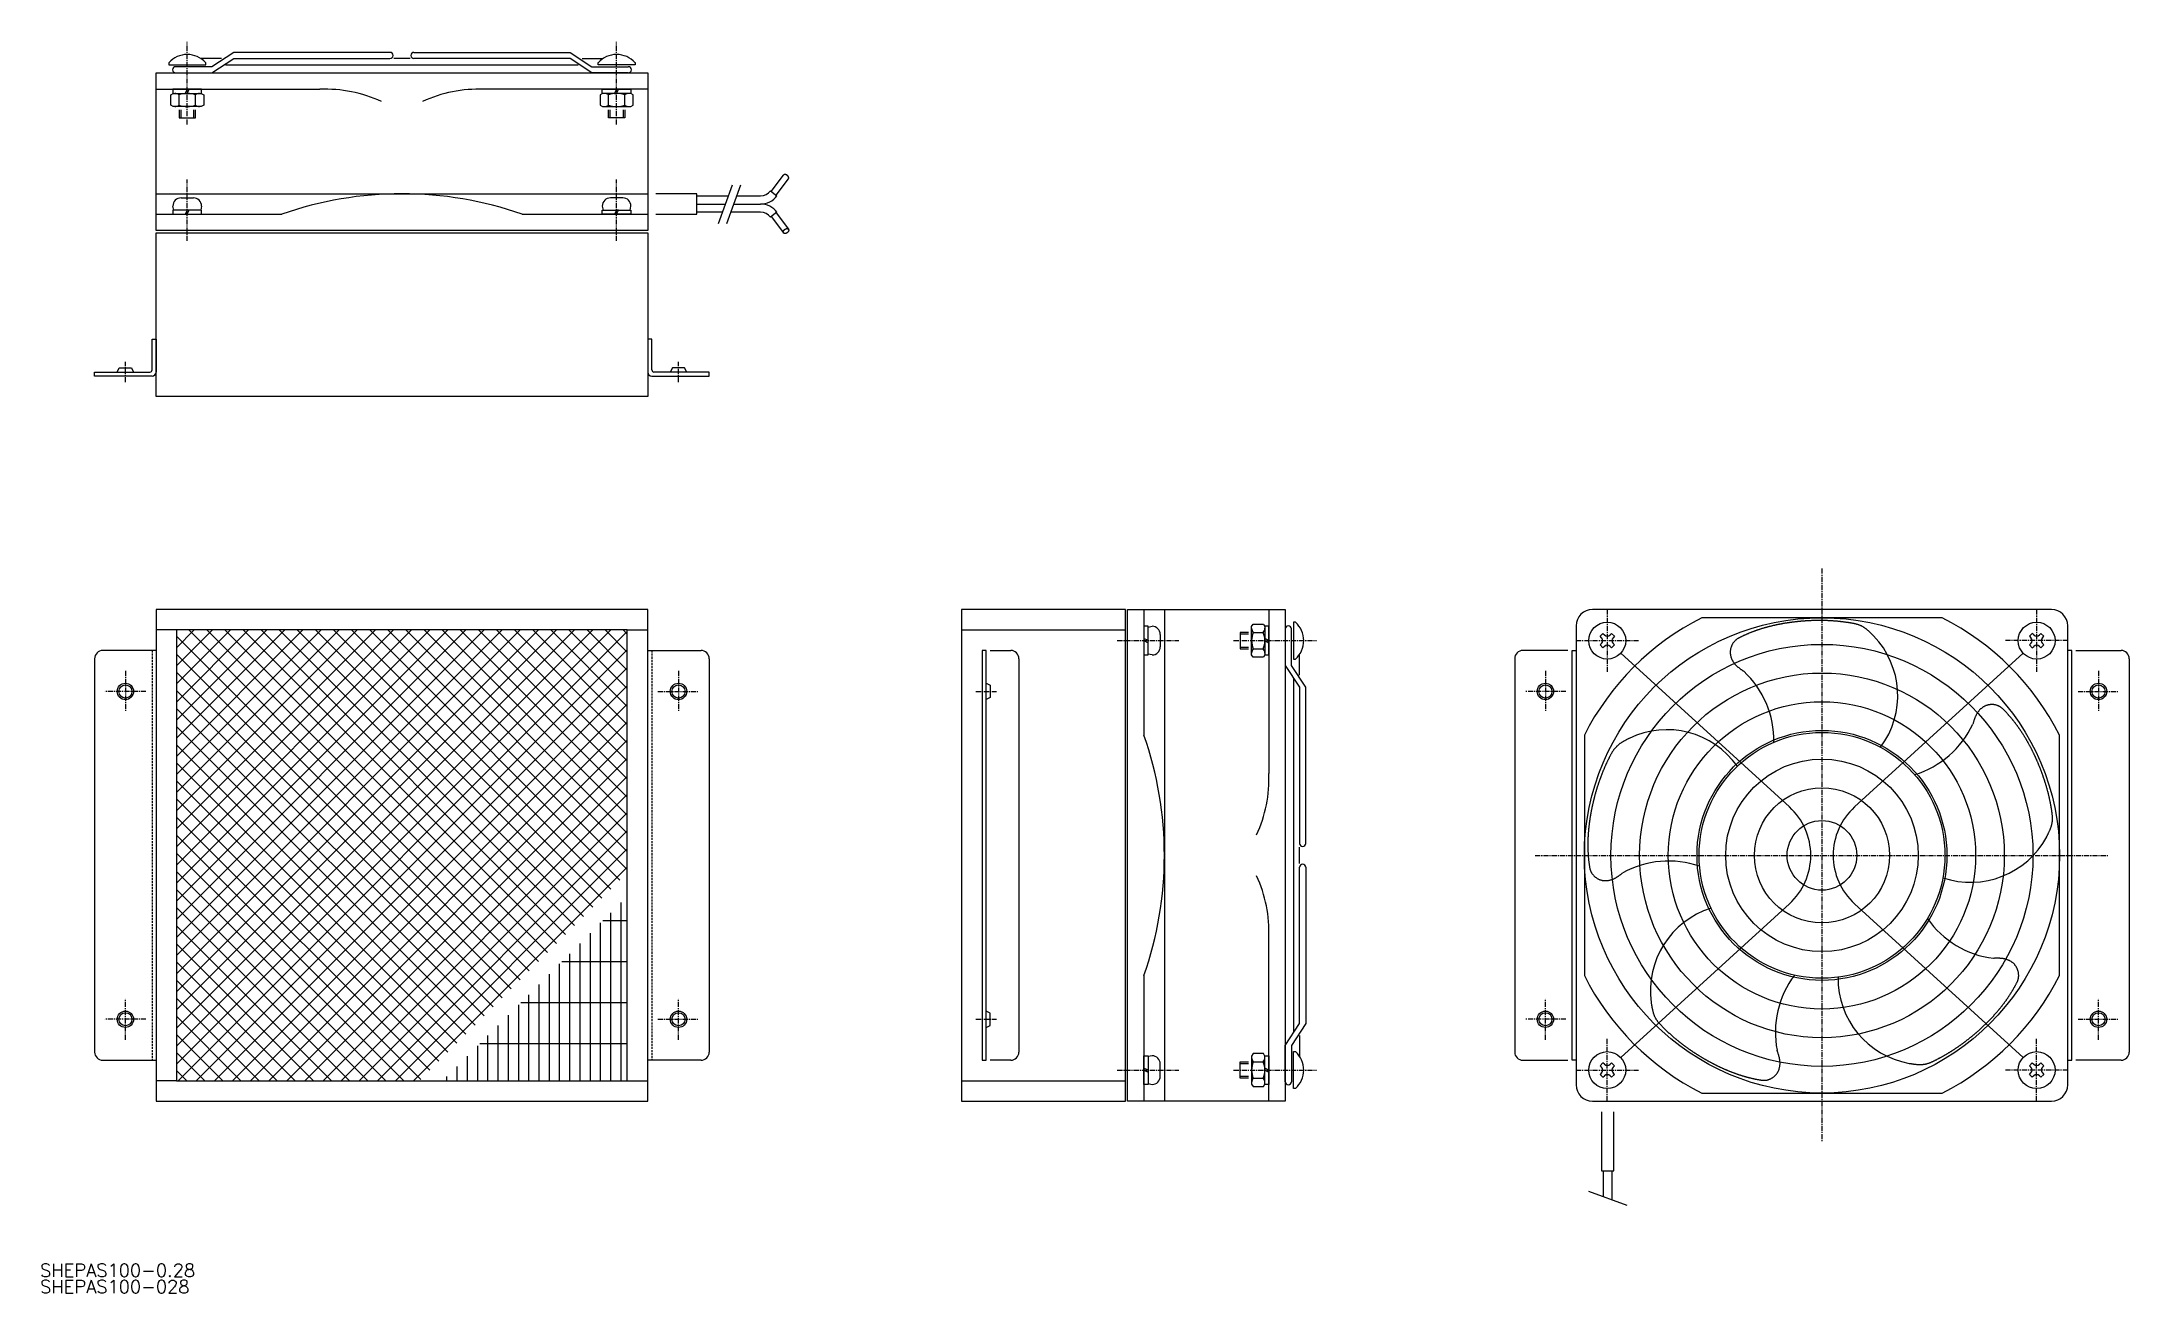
# Model space of a CAD drawing. Extents: x -49 to 460, y -37 to 269.
import ezdxf

# ---------------------------------------------------------------- set-up
doc = ezdxf.new("R2010")
doc.units = 0
doc.linetypes.add('CENTER', pattern=[2, 1.25, -0.25, 0.25, -0.25])
doc.linetypes.add('DASHED', pattern=[0.75, 0.5, -0.25])
doc.layers.get('0').update_dxf_attribs({"linetype": 'CONTINUOUS'})
doc.styles.get("Standard").update_dxf_attribs({"font": 'txt.shx', "bigfont": 'extfont2.shx'})

msp = doc.modelspace()

# ---------------------------------------------------------------- texts
at = {"color": 7, "linetype": 'CONTINUOUS'}
for s, p in [('SHEPAS100-0.28', (-49.88, -32.52)), ('SHEPAS100-028', (-49.88, -36.52))]:
    msp.add_text(s, height=3.2, dxfattribs=at).set_placement(p)

# ---------------------------------------------------------------- linework, layer by layer
at = {"color": 1, "linetype": 'CENTER'}
for p, q in [((-13.96, 248.7), (-13.96, 268.9)), ((90.84, 248.7), (90.84, 268.9)), ((-13.96, 220.3), (-13.96, 235.3)), ((90.84, 220.3), (90.84, 235.3)), ((-29.06, 185.8), (-29.06, 190.8)), ((105.94, 185.8), (105.94, 190.8)), ((385.04, 140.34), (385.04, 0.34)), ((332.64, 130.34), (332.64, 115.14)), ((437.44, 130.34), (437.44, 115.14)), ((213.04, 122.74), (228.04, 122.74)), ((241.44, 122.74), (261.64, 122.74)), ((325.04, 122.74), (340.24, 122.74)), ((445.04, 122.74), (429.84, 122.74)), ((-29.06, 115.34), (-29.06, 105.34)), ((105.94, 115.34), (105.94, 105.34)), ((317.54, 115.34), (317.54, 105.34)), ((452.54, 115.34), (452.54, 105.34)), ((-24.06, 110.34), (-34.06, 110.34)), ((100.94, 110.34), (110.94, 110.34)), ((178.54, 110.34), (183.54, 110.34)), ((322.54, 110.34), (312.54, 110.34)), ((447.54, 110.34), (457.54, 110.34)), ((315.04, 70.34), (455.04, 70.34)), ((-29.06, 25.34), (-29.06, 35.34)), ((105.94, 25.34), (105.94, 35.34)), ((317.54, 25.34), (317.54, 35.34)), ((452.54, 25.34), (452.54, 35.34)), ((-24.06, 30.34), (-34.06, 30.34)), ((100.94, 30.34), (110.94, 30.34)), ((178.54, 30.34), (183.54, 30.34)), ((322.54, 30.34), (312.54, 30.34)), ((332.64, 10.34), (332.64, 25.54)), ((437.44, 10.34), (437.44, 25.54)), ((447.54, 30.34), (457.54, 30.34)), ((213.04, 17.94), (228.04, 17.94)), ((241.44, 17.94), (261.64, 17.94)), ((325.04, 17.94), (340.24, 17.94)), ((445.04, 17.94), (429.84, 17.94))]:
    msp.add_line(p, q, dxfattribs=at)
at = {"color": 3}
for p, q in [((-2.61, 266.3), (-7.94, 262.8)), ((35.52, 266.3), (-2.61, 266.3)), ((41.36, 266.3), (79.49, 266.3)), ((79.49, 266.3), (84.81, 262.8)), ((-18.46, 263.8), (-18.46, 263.3)), ((-18.46, 263.3), (-9.46, 263.3)), ((-7.94, 262.8), (-16.81, 262.8)), ((-16.81, 261.3), (-7.94, 261.3)), ((-5.56, 264.8), (-10.56, 264.8)), ((-9.46, 263.3), (-9.46, 263.8)), ((-7.94, 261.3), (-2.61, 264.8)), ((-4.63, 263.3), (81.44, 263.3)), ((-2.61, 264.8), (35.52, 264.8)), ((40.44, 264.8), (36.44, 264.8)), ((79.49, 264.8), (41.36, 264.8)), ((84.81, 261.3), (79.49, 264.8)), ((82.44, 264.8), (87.44, 264.8)), ((84.81, 262.8), (93.69, 262.8)), ((93.69, 261.3), (84.81, 261.3)), ((86.34, 263.3), (86.34, 263.8)), ((95.34, 263.3), (86.34, 263.3)), ((95.34, 263.8), (95.34, 263.3)), ((-21.56, 257.3), (18.44, 257.3)), ((-18, 255.95), (-17.4, 256.3)), ((-18, 253.45), (-18, 255.95)), ((-10.46, 257.3), (-17.46, 257.3)), ((-17.46, 257.3), (-17.46, 256.3)), ((-17.46, 256.3), (-10.46, 256.3)), ((-17.4, 256.3), (-13.96, 256.3)), ((-15.96, 253.44), (-15.96, 255.95)), ((-13.96, 257.3), (-14.46, 256.3)), ((-14.46, 256.3), (-13.96, 256.3)), ((-13.96, 256.3), (-13.46, 257.3)), ((-13.46, 257.3), (-13.96, 257.3)), ((-13.96, 256.3), (-10.53, 256.3)), ((-11.96, 253.44), (-11.96, 255.95)), ((-10.53, 256.3), (-9.92, 255.95)), ((-10.46, 256.3), (-10.46, 257.3)), ((-9.92, 255.95), (-9.92, 253.45)), ((98.44, 257.3), (58.44, 257.3)), ((87.4, 256.3), (86.8, 255.95)), ((86.8, 255.95), (86.8, 253.45)), ((87.34, 256.3), (87.34, 257.3)), ((87.34, 257.3), (94.34, 257.3)), ((94.34, 256.3), (87.34, 256.3)), ((90.84, 256.3), (87.4, 256.3)), ((88.84, 253.44), (88.84, 255.95)), ((90.84, 257.3), (90.34, 256.3)), ((90.34, 256.3), (90.84, 256.3)), ((90.84, 256.3), (91.34, 257.3)), ((91.34, 257.3), (90.84, 257.3)), ((94.27, 256.3), (90.84, 256.3)), ((92.84, 253.44), (92.84, 255.95)), ((94.88, 255.95), (94.27, 256.3)), ((94.34, 257.3), (94.34, 256.3)), ((94.88, 253.45), (94.88, 255.95)), ((-17.4, 253.1), (-18, 253.45)), ((-13.96, 253.1), (-17.4, 253.1)), ((-15.96, 252.3), (-15.96, 250.3)), ((-15.96, 250.3), (-11.96, 250.3)), ((-15.56, 252.3), (-15.56, 250.3)), ((-15.56, 250.3), (-12.36, 250.3)), ((-10.53, 253.1), (-13.96, 253.1)), ((-12.36, 250.3), (-12.36, 252.3)), ((-11.96, 250.3), (-11.96, 252.3)), ((-9.92, 253.45), (-10.53, 253.1)), ((86.8, 253.45), (87.4, 253.1)), ((87.4, 253.1), (90.84, 253.1)), ((88.84, 250.3), (88.84, 252.3)), ((92.84, 250.3), (88.84, 250.3)), ((89.24, 250.3), (89.24, 252.3)), ((92.44, 250.3), (89.24, 250.3)), ((90.84, 253.1), (94.27, 253.1)), ((92.44, 252.3), (92.44, 250.3)), ((92.84, 252.3), (92.84, 250.3)), ((94.27, 253.1), (94.88, 253.45)), ((128.58, 232.35), (131.58, 236.35)), ((129.78, 231.45), (132.78, 235.45)), ((-21.56, 231.8), (98.44, 231.8)), ((-15.46, 230.8), (-13.96, 230.8)), ((-13.96, 230.8), (-12.46, 230.8)), ((90.84, 230.8), (89.34, 230.8)), ((92.34, 230.8), (90.84, 230.8)), ((110.44, 231.8), (100.44, 231.8)), ((110.44, 226.8), (110.44, 231.8)), ((110.44, 231.3), (118.18, 231.3)), ((110.44, 229.3), (117.46, 229.3)), ((115.73, 224.55), (119.15, 233.95)), ((117.73, 224.55), (121.15, 233.95)), ((119.46, 229.3), (125.98, 229.3)), ((120.18, 231.3), (125.98, 231.3)), ((128.38, 232.5), (129.98, 231.3)), ((-21.56, 226.8), (9.1, 226.8)), ((-17.26, 227.8), (-17.46, 228.8)), ((-10.46, 227.8), (-17.46, 227.8)), ((-17.46, 227.8), (-17.46, 226.8)), ((-17.46, 226.8), (-10.46, 226.8)), ((-13.96, 227.8), (-17.26, 227.8)), ((-13.96, 227.8), (-14.46, 226.8)), ((-14.46, 226.8), (-13.96, 226.8)), ((-13.96, 226.8), (-13.46, 227.8)), ((-13.46, 227.8), (-13.96, 227.8)), ((-10.66, 227.8), (-13.96, 227.8)), ((-10.46, 228.8), (-10.66, 227.8)), ((-10.46, 226.8), (-10.46, 227.8)), ((67.78, 226.8), (98.44, 226.8)), ((87.34, 228.8), (87.54, 227.8)), ((87.34, 226.8), (87.34, 227.8)), ((87.34, 227.8), (94.34, 227.8)), ((94.34, 226.8), (87.34, 226.8)), ((87.54, 227.8), (90.84, 227.8)), ((90.84, 227.8), (90.34, 226.8)), ((90.34, 226.8), (90.84, 226.8)), ((90.84, 226.8), (91.34, 227.8)), ((91.34, 227.8), (90.84, 227.8)), ((90.84, 227.8), (94.14, 227.8)), ((94.14, 227.8), (94.34, 228.8)), ((94.34, 227.8), (94.34, 226.8)), ((100.44, 226.8), (110.44, 226.8)), ((116.73, 227.3), (110.44, 227.3)), ((125.98, 227.3), (118.73, 227.3)), ((129.98, 227.3), (128.38, 226.1)), ((128.58, 226.25), (131.58, 222.25)), ((129.78, 227.15), (132.78, 223.15)), ((-31.06, 188.3), (-30.56, 189.3)), ((-30.56, 189.3), (-27.56, 189.3)), ((-27.56, 189.3), (-27.06, 188.3)), ((104.44, 189.3), (103.94, 188.3)), ((107.44, 189.3), (104.44, 189.3)), ((107.94, 188.3), (107.44, 189.3)), ((219.54, 130.34), (219.54, 99.68)), ((224.54, 130.34), (224.54, 10.34)), ((250.04, 130.34), (250.04, 90.34)), ((414.38, 128.34), (355.7, 128.34)), ((-16.56, 125.34), (-21.56, 125.34)), ((-16.56, 121.01), (-12.23, 125.34)), ((-16.56, 116.59), (-7.81, 125.34)), ((-16.56, 112.17), (-3.39, 125.34)), ((-16.56, 107.75), (1.03, 125.34)), ((-16.56, 103.33), (5.45, 125.34)), ((-16.56, 98.91), (9.86, 125.34)), ((-16.56, 94.49), (14.28, 125.34)), ((-16.56, 90.07), (18.7, 125.34)), ((-16.56, 85.65), (23.12, 125.34)), ((-16.56, 81.23), (27.54, 125.34)), ((-16.56, 76.81), (31.96, 125.34)), ((-16.56, 72.39), (36.38, 125.34)), ((-16.56, 67.97), (40.8, 125.34)), ((-16.56, 63.56), (45.22, 125.34)), ((-16.56, 59.14), (49.64, 125.34)), ((-16.56, 54.72), (54.06, 125.34)), ((-16.56, 50.3), (58.48, 125.34)), ((-16.56, 45.88), (62.9, 125.34)), ((-16.56, 41.46), (67.32, 125.34)), ((-16.56, 37.04), (71.74, 125.34)), ((-16.56, 32.62), (76.16, 125.34)), ((-16.56, 28.2), (80.58, 125.34)), ((-16.56, 23.78), (85, 125.34)), ((-16.56, 19.36), (89.41, 125.34)), ((67.33, 39.98), (-16.56, 123.87)), ((-16.17, 15.34), (93.44, 124.94)), ((69.53, 42.19), (-13.61, 125.34)), ((71.74, 44.4), (-9.19, 125.34)), ((73.95, 46.61), (-4.77, 125.34)), ((76.16, 48.82), (-0.35, 125.34)), ((78.37, 51.03), (4.07, 125.34)), ((80.58, 53.24), (8.49, 125.34)), ((82.79, 55.45), (12.91, 125.34)), ((85, 57.66), (17.33, 125.34)), ((87.21, 59.87), (21.74, 125.34)), ((89.42, 62.08), (26.16, 125.34)), ((91.63, 64.29), (30.58, 125.34)), ((93.44, 66.9), (35, 125.34)), ((93.44, 71.32), (39.42, 125.34)), ((93.44, 75.74), (43.84, 125.34)), ((93.44, 80.16), (48.26, 125.34)), ((93.44, 84.58), (52.68, 125.34)), ((93.44, 89), (57.1, 125.34)), ((93.44, 93.42), (61.52, 125.34)), ((93.44, 97.84), (65.94, 125.34)), ((93.44, 102.26), (70.36, 125.34)), ((93.44, 106.68), (74.78, 125.34)), ((93.44, 111.1), (79.2, 125.34)), ((93.44, 115.52), (83.62, 125.34)), ((93.44, 119.94), (88.04, 125.34)), ((93.44, 124.36), (92.46, 125.34)), ((93.44, 125.34), (98.44, 125.34)), ((175.04, 125.34), (215.04, 125.34)), ((220.54, 126.24), (219.54, 126.24)), ((219.54, 126.24), (219.54, 119.24)), ((220.54, 122.74), (219.54, 123.24)), ((219.54, 123.24), (219.54, 122.74)), ((219.54, 122.74), (220.54, 122.24)), ((220.54, 119.24), (220.54, 126.24)), ((220.54, 126.04), (221.54, 126.24)), ((220.54, 122.74), (220.54, 126.04)), ((220.54, 122.24), (220.54, 122.74)), ((220.54, 119.44), (220.54, 122.74)), ((223.54, 124.24), (223.54, 122.74)), ((223.54, 122.74), (223.54, 121.24)), ((245.04, 124.74), (243.04, 124.74)), ((243.04, 124.74), (243.04, 120.74)), ((245.04, 124.34), (243.04, 124.34)), ((243.04, 124.34), (243.04, 121.14)), ((245.84, 126.17), (246.19, 126.78)), ((245.84, 122.74), (245.84, 126.17)), ((245.84, 119.3), (245.84, 122.74)), ((246.18, 124.74), (248.7, 124.74)), ((246.19, 126.78), (248.69, 126.78)), ((248.69, 126.78), (249.04, 126.17)), ((250.04, 126.24), (249.04, 126.24)), ((249.04, 126.24), (249.04, 119.24)), ((249.04, 126.17), (249.04, 122.74)), ((250.04, 122.74), (249.04, 123.24)), ((249.04, 123.24), (249.04, 122.74)), ((249.04, 122.74), (250.04, 122.24)), ((249.04, 122.74), (249.04, 119.3)), ((250.04, 119.24), (250.04, 126.24)), ((250.04, 122.24), (250.04, 122.74)), ((254.04, 125.59), (254.04, 116.71)), ((255.54, 116.71), (255.54, 125.59)), ((256.54, 127.24), (256.04, 127.24)), ((256.04, 127.24), (256.04, 118.24)), ((330.87, 123.8), (331.58, 124.51)), ((331.23, 123.44), (330.87, 123.8)), ((331.58, 124.51), (331.93, 124.15)), ((333.35, 124.15), (333.7, 124.51)), ((333.7, 124.51), (334.41, 123.8)), ((334.41, 123.8), (334.06, 123.44)), ((436.38, 124.51), (435.67, 123.8)), ((435.67, 123.8), (436.03, 123.44)), ((436.73, 124.15), (436.38, 124.51)), ((438.5, 124.51), (438.15, 124.15)), ((439.21, 123.8), (438.5, 124.51)), ((438.86, 123.44), (439.21, 123.8)), ((65.12, 37.77), (-16.56, 119.45)), ((-11.75, 15.34), (93.44, 120.52)), ((182.04, 120.34), (187.04, 120.34)), ((189.04, 118.34), (189.04, 22.34)), ((219.54, 119.24), (220.54, 119.24)), ((221.54, 119.24), (220.54, 119.44)), ((243.04, 121.14), (245.04, 121.14)), ((243.04, 120.74), (245.04, 120.74)), ((246.19, 118.7), (245.84, 119.3)), ((246.18, 120.74), (248.7, 120.74)), ((248.69, 118.7), (246.19, 118.7)), ((249.04, 119.3), (248.69, 118.7)), ((249.04, 119.24), (250.04, 119.24)), ((256.04, 118.24), (256.54, 118.24)), ((257.54, 114.34), (257.54, 119.34)), ((324.04, 20.34), (324.04, 120.34)), ((324.04, 120.34), (325.04, 120.34)), ((330.87, 121.68), (331.23, 122.03)), ((331.58, 120.97), (330.87, 121.68)), ((331.93, 121.32), (331.58, 120.97)), ((333.7, 120.97), (333.35, 121.32)), ((334.41, 121.68), (333.7, 120.97)), ((334.06, 122.03), (334.41, 121.68)), ((436.03, 122.03), (435.67, 121.68)), ((435.67, 121.68), (436.38, 120.97)), ((436.38, 120.97), (436.73, 121.32)), ((438.15, 121.32), (438.5, 120.97)), ((438.5, 120.97), (439.21, 121.68)), ((439.21, 121.68), (438.86, 122.03)), ((446.04, 120.34), (445.04, 120.34)), ((446.04, 20.34), (446.04, 120.34)), ((62.91, 35.56), (-16.56, 115.03)), ((-7.33, 15.34), (93.44, 116.1)), ((181.04, 112.34), (182.04, 111.84)), ((254.04, 116.71), (257.54, 111.39)), ((259.04, 111.39), (255.54, 116.71)), ((256.04, 113.4), (256.04, 27.34)), ((60.7, 33.35), (-16.56, 110.61)), ((-2.91, 15.34), (93.44, 111.68)), ((1.51, 15.34), (93.44, 107.26)), ((182.04, 108.84), (181.04, 108.34)), ((182.04, 111.84), (182.04, 108.84)), ((257.54, 111.39), (257.54, 73.26)), ((259.04, 73.26), (259.04, 111.39)), ((58.49, 31.14), (-16.56, 106.19)), ((5.93, 15.34), (93.44, 102.84)), ((56.28, 28.93), (-16.56, 101.77)), ((54.07, 26.72), (-16.56, 97.35)), ((10.35, 15.34), (93.44, 98.43)), ((327.04, 99.68), (327.04, 40.99)), ((443.04, 40.99), (443.04, 99.68)), ((51.86, 24.51), (-16.56, 92.93)), ((14.77, 15.34), (93.44, 94.01)), ((49.65, 22.3), (-16.56, 88.51)), ((19.19, 15.34), (93.44, 89.59)), ((47.44, 20.1), (-16.56, 84.1)), ((23.61, 15.34), (93.44, 85.17)), ((45.23, 17.89), (-16.56, 79.68)), ((28.03, 15.34), (93.44, 80.75)), ((43.02, 15.68), (-16.56, 75.26)), ((32.45, 15.34), (93.44, 76.33)), ((36.87, 15.34), (93.44, 71.91)), ((257.54, 68.34), (257.54, 72.34)), ((38.94, 15.34), (-16.56, 70.84)), ((34.52, 15.34), (-16.56, 66.42)), ((41.29, 15.34), (93.44, 67.49)), ((257.54, 29.29), (257.54, 67.42)), ((259.04, 67.42), (259.04, 29.29)), ((30.1, 15.34), (-16.56, 62)), ((25.68, 15.34), (-16.56, 57.58)), ((89.44, 15.34), (89.44, 56.34)), ((91.94, 15.34), (91.94, 58.84)), ((21.26, 15.34), (-16.56, 53.16)), ((84.44, 15.34), (84.44, 51.34)), ((86.94, 15.34), (86.94, 53.84)), ((93.44, 54.34), (87.44, 54.34)), ((16.84, 15.34), (-16.56, 48.74)), ((79.44, 15.34), (79.44, 46.34)), ((81.94, 15.34), (81.94, 48.84)), ((250.04, 10.34), (250.04, 50.34)), ((12.42, 15.34), (-16.56, 44.32)), ((74.44, 15.34), (74.44, 41.34)), ((76.94, 15.34), (76.94, 43.84)), ((93.44, 44.34), (77.44, 44.34)), ((219.54, 40.99), (219.54, 10.34)), ((8, 15.34), (-16.56, 39.9)), ((69.44, 15.34), (69.44, 36.34)), ((71.94, 15.34), (71.94, 38.84)), ((3.58, 15.34), (-16.56, 35.48)), ((-0.84, 15.34), (-16.56, 31.06)), ((64.44, 15.34), (64.44, 31.34)), ((66.94, 15.34), (66.94, 33.84)), ((93.44, 34.34), (67.44, 34.34)), ((182.04, 31.84), (181.04, 32.34)), ((182.04, 28.84), (182.04, 31.84)), ((-5.26, 15.34), (-16.56, 26.64)), ((59.44, 15.34), (59.44, 26.34)), ((61.94, 15.34), (61.94, 28.84)), ((181.04, 28.34), (182.04, 28.84)), ((254.04, 23.96), (257.54, 29.29)), ((259.04, 29.29), (255.54, 23.96)), ((257.54, 26.34), (257.54, 21.34)), ((-9.68, 15.34), (-16.56, 22.22)), ((54.44, 15.34), (54.44, 21.34)), ((56.94, 15.34), (56.94, 23.84)), ((93.44, 24.34), (57.44, 24.34)), ((219.54, 21.44), (220.54, 21.44)), ((219.54, 14.44), (219.54, 21.44)), ((221.54, 21.44), (220.54, 21.24)), ((220.54, 21.44), (220.54, 14.44)), ((220.54, 21.24), (220.54, 17.94)), ((246.19, 21.98), (245.84, 21.37)), ((245.84, 21.37), (245.84, 17.94)), ((248.69, 21.98), (246.19, 21.98)), ((249.04, 21.37), (248.69, 21.98)), ((249.04, 21.44), (250.04, 21.44)), ((249.04, 14.44), (249.04, 21.44)), ((249.04, 17.94), (249.04, 21.37)), ((250.04, 21.44), (250.04, 14.44)), ((254.04, 15.09), (254.04, 23.96)), ((255.54, 23.96), (255.54, 15.09)), ((256.04, 13.44), (256.04, 22.44)), ((256.04, 22.44), (256.54, 22.44)), ((-16.56, 15.34), (-21.56, 15.34)), ((-14.1, 15.34), (-16.56, 17.8)), ((49.44, 15.34), (49.44, 16.34)), ((51.94, 15.34), (51.94, 18.84)), ((93.44, 15.34), (98.44, 15.34)), ((175.04, 15.34), (215.04, 15.34)), ((187.04, 20.34), (182.04, 20.34)), ((220.54, 17.94), (219.54, 18.44)), ((219.54, 18.44), (219.54, 17.94)), ((219.54, 17.94), (220.54, 17.44)), ((220.54, 17.94), (220.54, 14.64)), ((220.54, 17.44), (220.54, 17.94)), ((223.54, 17.94), (223.54, 19.44)), ((223.54, 16.44), (223.54, 17.94)), ((243.04, 15.94), (243.04, 19.94)), ((243.04, 19.94), (245.04, 19.94)), ((243.04, 16.34), (243.04, 19.54)), ((243.04, 19.54), (245.04, 19.54)), ((245.04, 16.34), (243.04, 16.34)), ((245.04, 15.94), (243.04, 15.94)), ((245.84, 17.94), (245.84, 14.5)), ((246.18, 19.94), (248.7, 19.94)), ((246.18, 15.94), (248.7, 15.94)), ((250.04, 17.94), (249.04, 18.44)), ((249.04, 18.44), (249.04, 17.94)), ((249.04, 14.5), (249.04, 17.94)), ((249.04, 17.94), (250.04, 17.44)), ((250.04, 17.44), (250.04, 17.94)), ((325.04, 20.34), (324.04, 20.34)), ((331.58, 19.71), (330.87, 19)), ((330.87, 19), (331.23, 18.64)), ((331.23, 17.23), (330.87, 16.88)), ((330.87, 16.88), (331.58, 16.17)), ((331.93, 19.35), (331.58, 19.71)), ((331.58, 16.17), (331.93, 16.52)), ((333.7, 19.71), (333.35, 19.35)), ((333.35, 16.52), (333.7, 16.17)), ((334.41, 19), (333.7, 19.71)), ((333.7, 16.17), (334.41, 16.88)), ((334.06, 18.64), (334.41, 19)), ((334.41, 16.88), (334.06, 17.23)), ((435.67, 19), (436.38, 19.71)), ((436.03, 18.64), (435.67, 19)), ((435.67, 16.88), (436.03, 17.23)), ((436.38, 16.17), (435.67, 16.88)), ((436.38, 19.71), (436.73, 19.35)), ((436.73, 16.52), (436.38, 16.17)), ((438.15, 19.35), (438.5, 19.71)), ((438.5, 16.17), (438.15, 16.52)), ((438.5, 19.71), (439.21, 19)), ((439.21, 16.88), (438.5, 16.17)), ((439.21, 19), (438.86, 18.64)), ((438.86, 17.23), (439.21, 16.88)), ((445.04, 20.34), (446.04, 20.34)), ((220.54, 14.44), (219.54, 14.44)), ((220.54, 14.64), (221.54, 14.44)), ((245.84, 14.5), (246.19, 13.9)), ((246.19, 13.9), (248.69, 13.9)), ((248.69, 13.9), (249.04, 14.5)), ((250.04, 14.44), (249.04, 14.44)), ((256.54, 13.44), (256.04, 13.44)), ((355.7, 12.34), (414.38, 12.34)), ((331.24, 7.74), (331.24, -6.66)), ((334.24, -6.66), (334.24, 7.74)), ((331.24, -6.66), (334.24, -6.66)), ((331.74, -12.95), (331.74, -6.66)), ((333.74, -6.66), (333.74, -13.68)), ((328.02, -11.6), (337.42, -15.02))]:
    msp.add_line(p, q, dxfattribs=at)
at = {"color": 7}
for p, q in [((-21.56, 261.3), (98.44, 261.3)), ((-21.56, 222.8), (-21.56, 261.3)), ((98.44, 261.3), (98.44, 222.8)), ((98.44, 222.8), (-21.56, 222.8)), ((-21.56, 182.3), (-21.56, 222.3)), ((-21.56, 222.3), (98.44, 222.3)), ((98.44, 222.3), (98.44, 182.3)), ((-22.56, 188.8), (-22.56, 196.3)), ((-22.56, 196.3), (-21.56, 196.3)), ((-21.56, 196.3), (-21.56, 188.3)), ((98.44, 196.3), (98.44, 188.3)), ((99.44, 196.3), (98.44, 196.3)), ((99.44, 188.8), (99.44, 196.3)), ((-36.56, 187.3), (-36.56, 188.3)), ((-36.56, 188.3), (-23.06, 188.3)), ((-22.56, 187.3), (-36.56, 187.3)), ((99.44, 187.3), (113.44, 187.3)), ((113.44, 188.3), (99.94, 188.3)), ((113.44, 187.3), (113.44, 188.3)), ((98.44, 182.3), (-21.56, 182.3)), ((98.44, 130.34), (-21.56, 130.34)), ((-21.56, 130.34), (-21.56, 10.34)), ((98.44, 10.34), (98.44, 130.34)), ((215.04, 130.34), (175.04, 130.34)), ((175.04, 130.34), (175.04, 10.34)), ((215.04, 10.34), (215.04, 130.34)), ((215.54, 10.34), (215.54, 130.34)), ((215.54, 130.34), (254.04, 130.34)), ((254.04, 130.34), (254.04, 10.34)), ((441.04, 130.34), (329.04, 130.34)), ((93.44, 125.34), (-16.56, 125.34)), ((-16.56, 125.34), (-16.56, 15.34)), ((93.44, 15.34), (93.44, 125.34)), ((325.04, 126.34), (325.04, 14.34)), ((445.04, 14.34), (445.04, 126.34)), ((-36.56, 118.34), (-36.56, 22.34)), ((-21.56, 120.34), (-34.56, 120.34)), ((98.44, 120.34), (111.44, 120.34)), ((113.44, 118.34), (113.44, 22.34)), ((181.04, 120.34), (180.04, 120.34)), ((180.04, 120.34), (180.04, 20.34)), ((181.04, 20.34), (181.04, 120.34)), ((310.04, 118.34), (310.04, 22.34)), ((323.04, 120.34), (312.04, 120.34)), ((447.04, 120.34), (458.04, 120.34)), ((460.04, 118.34), (460.04, 22.34)), ((-34.56, 20.34), (-21.56, 20.34)), ((-16.56, 15.34), (93.44, 15.34)), ((111.44, 20.34), (98.44, 20.34)), ((180.04, 20.34), (181.04, 20.34)), ((312.04, 20.34), (323.04, 20.34)), ((458.04, 20.34), (447.04, 20.34)), ((-21.56, 10.34), (98.44, 10.34)), ((175.04, 10.34), (215.04, 10.34)), ((254.04, 10.34), (215.54, 10.34)), ((329.04, 10.34), (441.04, 10.34))]:
    msp.add_line(p, q, dxfattribs=at)
at = {"color": 3, "linetype": 'DASHED'}
for p, q in [((-22.56, 120.34), (-22.56, 20.34)), ((99.44, 120.34), (99.44, 20.34))]:
    msp.add_line(p, q, dxfattribs=at)
at = {"color": 1}
for p, q in [((335.96, 119.7), (377.1, 82.15)), ((434.12, 119.7), (392.99, 82.15)), ((377.1, 58.52), (335.96, 20.97)), ((392.99, 58.52), (434.12, 20.97))]:
    msp.add_line(p, q, dxfattribs=at)
at = {"color": 3}
for points in [[(132.78, 235.45, 0), (132.79, 235.46, 0), (132.79, 235.47, 0), (132.8, 235.48, 0), (132.81, 235.49, 0), (132.81, 235.5, 0), (132.82, 235.51, 0), (132.82, 235.52, 0), (132.82, 235.53, 0), (132.83, 235.55, 0), (132.83, 235.56, 0), (132.84, 235.57, 0), (132.84, 235.58, 0), (132.84, 235.59, 0), (132.84, 235.61, 0), (132.85, 235.62, 0), (132.85, 235.63, 0), (132.85, 235.65, 0), (132.85, 235.66, 0), (132.85, 235.68, 0), (132.85, 235.69, 0), (132.85, 235.7, 0), (132.85, 235.72, 0), (132.85, 235.73, 0), (132.84, 235.75, 0), (132.84, 235.76, 0), (132.84, 235.77, 0), (132.84, 235.79, 0), (132.83, 235.8, 0), (132.83, 235.82, 0), (132.82, 235.83, 0), (132.82, 235.85, 0), (132.81, 235.86, 0), (132.81, 235.88, 0), (132.8, 235.89, 0), (132.8, 235.91, 0), (132.79, 235.92, 0), (132.78, 235.94, 0), (132.78, 235.95, 0), (132.77, 235.97, 0), (132.76, 235.98, 0), (132.75, 235.99, 0), (132.74, 236.01, 0), (132.74, 236.02, 0), (132.73, 236.04, 0), (132.72, 236.05, 0), (132.71, 236.07, 0), (132.7, 236.08, 0), (132.69, 236.09, 0), (132.67, 236.11, 0), (132.66, 236.12, 0), (132.65, 236.14, 0), (132.64, 236.15, 0), (132.63, 236.16, 0), (132.62, 236.18, 0), (132.6, 236.19, 0), (132.59, 236.2, 0), (132.58, 236.21, 0), (132.56, 236.23, 0), (132.55, 236.24, 0), (132.54, 236.25, 0), (132.52, 236.26, 0), (132.51, 236.28, 0), (132.49, 236.29, 0), (132.48, 236.3, 0), (132.46, 236.31, 0), (132.45, 236.32, 0), (132.43, 236.33, 0), (132.42, 236.34, 0), (132.4, 236.35, 0), (132.39, 236.36, 0), (132.37, 236.37, 0), (132.36, 236.38, 0), (132.34, 236.39, 0), (132.32, 236.4, 0), (132.31, 236.4, 0), (132.29, 236.41, 0), (132.28, 236.42, 0), (132.26, 236.43, 0), (132.24, 236.43, 0), (132.23, 236.44, 0), (132.21, 236.44, 0), (132.19, 236.45, 0), (132.18, 236.46, 0), (132.16, 236.46, 0), (132.14, 236.47, 0), (132.13, 236.47, 0), (132.11, 236.48, 0), (132.09, 236.48, 0), (132.08, 236.48, 0), (132.06, 236.49, 0), (132.05, 236.49, 0), (132.03, 236.49, 0), (132.01, 236.49, 0), (132, 236.5, 0), (131.98, 236.5, 0), (131.97, 236.5, 0), (131.95, 236.5, 0), (131.94, 236.5, 0), (131.92, 236.5, 0), (131.91, 236.5, 0), (131.89, 236.5, 0), (131.88, 236.5, 0), (131.86, 236.5, 0), (131.85, 236.49, 0), (131.83, 236.49, 0), (131.82, 236.49, 0), (131.8, 236.49, 0), (131.79, 236.48, 0), (131.78, 236.48, 0), (131.76, 236.47, 0), (131.75, 236.47, 0), (131.74, 236.47, 0), (131.73, 236.46, 0), (131.72, 236.46, 0), (131.7, 236.45, 0), (131.69, 236.44, 0), (131.68, 236.44, 0), (131.67, 236.43, 0), (131.66, 236.42, 0), (131.65, 236.42, 0), (131.64, 236.41, 0), (131.63, 236.4, 0), (131.62, 236.39, 0), (131.61, 236.38, 0), (131.6, 236.38, 0), (131.59, 236.37, 0), (131.59, 236.36, 0), (131.58, 236.35, 0)], [(131.58, 222.25, 0), (131.56, 222.27, 0), (131.55, 222.29, 0), (131.54, 222.31, 0), (131.53, 222.33, 0), (131.52, 222.36, 0), (131.52, 222.38, 0), (131.51, 222.41, 0), (131.51, 222.44, 0), (131.51, 222.46, 0), (131.51, 222.49, 0), (131.51, 222.52, 0), (131.51, 222.54, 0), (131.52, 222.57, 0), (131.52, 222.6, 0), (131.53, 222.63, 0), (131.54, 222.66, 0), (131.55, 222.69, 0), (131.57, 222.72, 0), (131.58, 222.75, 0), (131.6, 222.78, 0), (131.61, 222.81, 0), (131.63, 222.84, 0), (131.65, 222.87, 0), (131.67, 222.9, 0), (131.69, 222.92, 0), (131.72, 222.95, 0), (131.74, 222.98, 0), (131.77, 223, 0), (131.79, 223.03, 0), (131.82, 223.05, 0), (131.85, 223.07, 0), (131.88, 223.1, 0), (131.91, 223.12, 0), (131.94, 223.14, 0), (131.97, 223.16, 0), (132, 223.18, 0), (132.03, 223.19, 0), (132.07, 223.21, 0), (132.1, 223.22, 0), (132.13, 223.24, 0), (132.16, 223.25, 0), (132.2, 223.26, 0), (132.23, 223.27, 0), (132.26, 223.28, 0), (132.29, 223.29, 0), (132.33, 223.29, 0), (132.36, 223.3, 0), (132.39, 223.3, 0), (132.42, 223.3, 0), (132.45, 223.3, 0), (132.48, 223.3, 0), (132.51, 223.29, 0), (132.54, 223.29, 0), (132.57, 223.28, 0), (132.59, 223.28, 0), (132.62, 223.27, 0), (132.64, 223.26, 0), (132.67, 223.24, 0), (132.69, 223.23, 0), (132.71, 223.22, 0), (132.73, 223.2, 0), (132.75, 223.18, 0), (132.76, 223.17, 0), (132.78, 223.15, 0), (132.79, 223.13, 0), (132.81, 223.11, 0), (132.82, 223.08, 0), (132.82, 223.06, 0), (132.83, 223.04, 0), (132.84, 223.01, 0), (132.84, 222.99, 0), (132.85, 222.96, 0), (132.85, 222.93, 0), (132.85, 222.91, 0), (132.85, 222.88, 0), (132.84, 222.85, 0), (132.84, 222.82, 0), (132.83, 222.79, 0), (132.82, 222.76, 0), (132.81, 222.73, 0), (132.8, 222.7, 0), (132.79, 222.67, 0), (132.78, 222.64, 0), (132.76, 222.62, 0), (132.74, 222.59, 0), (132.73, 222.56, 0), (132.71, 222.53, 0), (132.69, 222.5, 0), (132.66, 222.47, 0), (132.64, 222.44, 0), (132.62, 222.42, 0), (132.59, 222.39, 0), (132.56, 222.37, 0), (132.54, 222.34, 0), (132.51, 222.32, 0), (132.48, 222.3, 0), (132.45, 222.28, 0), (132.42, 222.25, 0), (132.39, 222.24, 0), (132.36, 222.22, 0), (132.32, 222.2, 0), (132.29, 222.18, 0), (132.26, 222.17, 0), (132.23, 222.16, 0), (132.19, 222.14, 0), (132.16, 222.13, 0), (132.13, 222.12, 0), (132.09, 222.12, 0), (132.06, 222.11, 0), (132.03, 222.1, 0), (132, 222.1, 0), (131.97, 222.1, 0), (131.94, 222.09, 0), (131.91, 222.1, 0), (131.88, 222.1, 0), (131.85, 222.1, 0), (131.82, 222.11, 0), (131.79, 222.11, 0), (131.76, 222.12, 0), (131.74, 222.13, 0), (131.72, 222.14, 0), (131.69, 222.15, 0), (131.67, 222.16, 0), (131.65, 222.18, 0), (131.63, 222.19, 0), (131.61, 222.21, 0), (131.59, 222.23, 0), (131.58, 222.25, 0)], [(397.65, 123.92, 0), (397.57, 124, 0), (397.48, 124.08, 0), (397.4, 124.17, 0), (397.31, 124.25, 0), (397.23, 124.34, 0), (397.14, 124.42, 0), (397.06, 124.5, 0), (396.97, 124.58, 0), (396.88, 124.67, 0), (396.8, 124.75, 0), (396.71, 124.83, 0), (396.62, 124.91, 0), (396.54, 124.99, 0), (396.45, 125.07, 0), (396.36, 125.14, 0), (396.27, 125.22, 0), (396.18, 125.3, 0), (396.09, 125.37, 0), (396, 125.44, 0), (395.91, 125.52, 0), (395.82, 125.59, 0), (395.73, 125.66, 0), (395.63, 125.73, 0), (395.54, 125.79, 0), (395.44, 125.86, 0), (395.35, 125.92, 0), (395.25, 125.99, 0), (395.16, 126.05, 0), (395.06, 126.11, 0), (394.96, 126.16, 0), (394.86, 126.22, 0), (394.76, 126.27, 0), (394.66, 126.32, 0), (394.55, 126.37, 0), (394.45, 126.42, 0), (394.35, 126.46, 0), (394.24, 126.5, 0), (394.13, 126.55, 0), (394.02, 126.58, 0), (393.92, 126.62, 0), (393.81, 126.66, 0), (393.69, 126.69, 0), (393.58, 126.72, 0), (393.47, 126.75, 0), (393.36, 126.78, 0), (393.25, 126.81, 0), (393.13, 126.84, 0), (393.02, 126.86, 0), (392.9, 126.89, 0), (392.79, 126.91, 0), (392.67, 126.93, 0), (392.56, 126.95, 0), (392.44, 126.97, 0), (392.32, 127, 0), (392.21, 127.02, 0), (392.09, 127.03, 0), (391.98, 127.05, 0), (391.86, 127.07, 0), (391.74, 127.09, 0), (391.63, 127.11, 0), (391.51, 127.13, 0), (391.39, 127.14, 0), (391.28, 127.16, 0), (391.16, 127.18, 0), (391.05, 127.2, 0), (390.93, 127.21, 0), (390.81, 127.23, 0), (390.7, 127.25, 0), (390.58, 127.26, 0), (390.46, 127.28, 0), (390.35, 127.29, 0), (390.23, 127.31, 0), (390.12, 127.32, 0), (390, 127.33, 0), (389.88, 127.35, 0), (389.77, 127.36, 0), (389.65, 127.37, 0), (389.54, 127.39, 0), (389.42, 127.4, 0), (389.3, 127.41, 0), (389.19, 127.42, 0), (389.07, 127.43, 0), (388.96, 127.44, 0), (388.84, 127.46, 0), (388.72, 127.47, 0), (388.61, 127.48, 0), (388.49, 127.49, 0), (388.38, 127.5, 0), (388.26, 127.51, 0), (388.14, 127.52, 0), (388.03, 127.52, 0), (387.91, 127.53, 0), (387.8, 127.54, 0), (387.68, 127.55, 0), (387.56, 127.56, 0), (387.45, 127.56, 0), (387.33, 127.57, 0), (387.21, 127.58, 0), (387.1, 127.58, 0), (386.98, 127.59, 0), (386.87, 127.6, 0), (386.75, 127.6, 0), (386.64, 127.61, 0), (386.52, 127.61, 0), (386.4, 127.62, 0), (386.29, 127.62, 0), (386.17, 127.63, 0), (386.06, 127.63, 0), (385.94, 127.63, 0), (385.82, 127.64, 0), (385.71, 127.64, 0), (385.59, 127.64, 0), (385.48, 127.65, 0), (385.36, 127.65, 0), (385.24, 127.65, 0), (385.13, 127.65, 0), (385.01, 127.65, 0), (384.9, 127.66, 0), (384.78, 127.66, 0), (384.66, 127.66, 0), (384.55, 127.66, 0), (384.43, 127.66, 0), (384.32, 127.66, 0), (384.2, 127.66, 0), (384.08, 127.66, 0), (383.97, 127.66, 0), (383.85, 127.65, 0), (383.74, 127.65, 0), (383.62, 127.65, 0), (383.5, 127.65, 0), (383.39, 127.65, 0), (383.27, 127.64, 0), (383.16, 127.64, 0), (383.04, 127.64, 0), (382.92, 127.63, 0), (382.81, 127.63, 0), (382.69, 127.63, 0), (382.58, 127.62, 0), (382.46, 127.62, 0), (382.34, 127.61, 0), (382.23, 127.61, 0), (382.11, 127.6, 0), (382, 127.6, 0), (381.88, 127.59, 0), (381.76, 127.59, 0), (381.65, 127.58, 0), (381.53, 127.57, 0), (381.42, 127.57, 0), (381.3, 127.56, 0), (381.18, 127.55, 0), (381.07, 127.55, 0), (380.95, 127.54, 0), (380.84, 127.53, 0), (380.72, 127.52, 0), (380.6, 127.51, 0), (380.49, 127.5, 0), (380.37, 127.5, 0), (380.26, 127.49, 0), (380.14, 127.48, 0), (380.02, 127.47, 0), (379.91, 127.46, 0), (379.79, 127.45, 0), (379.68, 127.44, 0), (379.56, 127.43, 0), (379.44, 127.42, 0), (379.33, 127.4, 0), (379.21, 127.39, 0), (379.1, 127.38, 0), (378.98, 127.37, 0), (378.86, 127.36, 0), (378.75, 127.34, 0), (378.63, 127.33, 0), (378.51, 127.32, 0), (378.4, 127.31, 0), (378.28, 127.29, 0), (378.17, 127.28, 0), (378.05, 127.26, 0), (377.93, 127.25, 0), (377.82, 127.23, 0), (377.7, 127.22, 0), (377.59, 127.2, 0), (377.47, 127.19, 0), (377.36, 127.17, 0), (377.24, 127.16, 0), (377.12, 127.14, 0), (377.01, 127.12, 0), (376.89, 127.11, 0), (376.78, 127.09, 0), (376.66, 127.07, 0), (376.54, 127.06, 0), (376.43, 127.04, 0), (376.31, 127.02, 0), (376.2, 127, 0), (376.08, 126.98, 0), (375.97, 126.97, 0), (375.85, 126.95, 0), (375.74, 126.93, 0), (375.62, 126.91, 0), (375.5, 126.89, 0), (375.39, 126.87, 0), (375.27, 126.84, 0), (375.16, 126.82, 0), (375.05, 126.8, 0), (374.93, 126.78, 0), (374.81, 126.76, 0), (374.7, 126.74, 0), (374.58, 126.72, 0), (374.47, 126.69, 0), (374.36, 126.67, 0), (374.24, 126.65, 0), (374.13, 126.62, 0), (374.01, 126.6, 0), (373.9, 126.57, 0), (373.78, 126.55, 0), (373.67, 126.53, 0), (373.55, 126.5, 0), (373.44, 126.47, 0), (373.33, 126.45, 0), (373.21, 126.42, 0), (373.1, 126.4, 0), (372.98, 126.37, 0), (372.87, 126.34, 0), (372.76, 126.31, 0), (372.64, 126.29, 0), (372.53, 126.26, 0), (372.42, 126.23, 0), (372.3, 126.2, 0), (372.19, 126.17, 0), (372.08, 126.14, 0), (371.96, 126.11, 0), (371.85, 126.08, 0), (371.74, 126.06, 0), (371.62, 126.02, 0), (371.51, 125.99, 0), (371.4, 125.96, 0), (371.29, 125.93, 0), (371.17, 125.9, 0), (371.06, 125.87, 0), (370.95, 125.83, 0), (370.84, 125.8, 0), (370.73, 125.77, 0), (370.61, 125.73, 0), (370.5, 125.7, 0), (370.39, 125.67, 0), (370.28, 125.63, 0), (370.17, 125.6, 0), (370.06, 125.56, 0), (369.94, 125.53, 0), (369.83, 125.49, 0), (369.72, 125.45, 0), (369.61, 125.42, 0), (369.5, 125.38, 0), (369.39, 125.34, 0), (369.28, 125.31, 0), (369.17, 125.27, 0), (369.06, 125.23, 0), (368.95, 125.19, 0), (368.84, 125.15, 0), (368.73, 125.11, 0), (368.62, 125.07, 0), (368.51, 125.03, 0), (368.4, 124.99, 0), (368.29, 124.95, 0), (368.18, 124.91, 0), (368.07, 124.87, 0), (367.96, 124.83, 0), (367.86, 124.79, 0), (367.75, 124.74, 0), (367.64, 124.7, 0), (367.53, 124.66, 0), (367.42, 124.61, 0), (367.31, 124.57, 0), (367.21, 124.53, 0), (367.1, 124.48, 0), (366.99, 124.44, 0), (366.88, 124.39, 0), (366.78, 124.34, 0), (366.67, 124.3, 0), (366.56, 124.25, 0), (366.45, 124.2, 0), (366.35, 124.16, 0), (366.24, 124.11, 0), (366.14, 124.06, 0), (366.03, 124.01, 0), (365.92, 123.96, 0), (365.82, 123.91, 0), (365.71, 123.86, 0), (365.61, 123.81, 0), (365.5, 123.76, 0), (365.4, 123.71, 0), (365.29, 123.66, 0), (365.19, 123.61, 0), (365.08, 123.56, 0), (364.98, 123.5, 0), (364.88, 123.45, 0), (364.77, 123.4, 0), (364.67, 123.34, 0), (364.57, 123.29, 0), (364.47, 123.23, 0), (364.37, 123.17, 0), (364.27, 123.1, 0), (364.18, 123.04, 0), (364.08, 122.97, 0), (363.99, 122.89, 0), (363.9, 122.82, 0), (363.82, 122.74, 0), (363.74, 122.65, 0), (363.66, 122.57, 0), (363.58, 122.48, 0), (363.5, 122.38, 0), (363.43, 122.29, 0), (363.36, 122.19, 0), (363.3, 122.09, 0), (363.23, 121.99, 0), (363.17, 121.89, 0), (363.12, 121.78, 0), (363.06, 121.67, 0), (363.01, 121.56, 0), (362.96, 121.45, 0), (362.92, 121.33, 0), (362.88, 121.22, 0), (362.84, 121.11, 0), (362.81, 120.99, 0), (362.77, 120.87, 0), (362.75, 120.75, 0), (362.72, 120.63, 0), (362.7, 120.51, 0), (362.68, 120.39, 0), (362.67, 120.28, 0), (362.66, 120.16, 0), (362.65, 120.03, 0), (362.65, 119.92, 0), (362.65, 119.8, 0), (362.65, 119.68, 0), (362.66, 119.56, 0), (362.68, 119.44, 0), (362.69, 119.33, 0), (362.71, 119.21, 0), (362.73, 119.09, 0), (362.76, 118.98, 0), (362.79, 118.87, 0), (362.82, 118.75, 0), (362.86, 118.64, 0), (362.9, 118.53, 0), (362.94, 118.42, 0), (362.98, 118.31, 0), (363.03, 118.21, 0), (363.08, 118.1, 0), (363.13, 118, 0), (363.19, 117.89, 0), (363.25, 117.79, 0), (363.31, 117.69, 0), (363.37, 117.59, 0), (363.44, 117.5, 0), (363.5, 117.4, 0), (363.57, 117.31, 0), (363.64, 117.22, 0), (363.72, 117.13, 0), (363.79, 117.04, 0), (363.87, 116.95, 0), (363.95, 116.86, 0), (364.03, 116.78, 0), (364.11, 116.7, 0), (364.19, 116.61, 0), (364.28, 116.53, 0), (364.36, 116.46, 0), (364.45, 116.38, 0), (364.54, 116.3, 0), (364.62, 116.23, 0), (364.71, 116.16, 0), (364.81, 116.08, 0), (364.9, 116.01, 0), (364.99, 115.94, 0), (365.08, 115.87, 0), (365.18, 115.81, 0), (365.27, 115.74, 0), (365.37, 115.67, 0), (365.46, 115.6, 0), (365.56, 115.54, 0), (365.65, 115.47, 0), (365.75, 115.41, 0), (365.85, 115.34, 0), (365.94, 115.27, 0)], [(439.89, 74.9, 0), (439.95, 75.01, 0), (440, 75.11, 0), (440.05, 75.22, 0), (440.11, 75.33, 0), (440.16, 75.43, 0), (440.21, 75.54, 0), (440.27, 75.65, 0), (440.32, 75.76, 0), (440.37, 75.86, 0), (440.42, 75.97, 0), (440.47, 76.08, 0), (440.52, 76.19, 0), (440.57, 76.29, 0), (440.62, 76.4, 0), (440.66, 76.51, 0), (440.71, 76.62, 0), (440.75, 76.73, 0), (440.8, 76.83, 0), (440.84, 76.94, 0), (440.88, 77.05, 0), (440.92, 77.16, 0), (440.96, 77.27, 0), (440.99, 77.38, 0), (441.03, 77.49, 0), (441.06, 77.6, 0), (441.09, 77.71, 0), (441.12, 77.82, 0), (441.15, 77.93, 0), (441.18, 78.04, 0), (441.2, 78.16, 0), (441.22, 78.27, 0), (441.24, 78.38, 0), (441.26, 78.49, 0), (441.27, 78.61, 0), (441.28, 78.72, 0), (441.29, 78.83, 0), (441.3, 78.95, 0), (441.31, 79.06, 0), (441.31, 79.18, 0), (441.31, 79.29, 0), (441.31, 79.41, 0), (441.31, 79.52, 0), (441.31, 79.64, 0), (441.3, 79.75, 0), (441.29, 79.87, 0), (441.28, 79.99, 0), (441.27, 80.1, 0), (441.26, 80.22, 0), (441.25, 80.34, 0), (441.24, 80.45, 0), (441.22, 80.57, 0), (441.21, 80.69, 0), (441.19, 80.8, 0), (441.18, 80.92, 0), (441.16, 81.04, 0), (441.14, 81.15, 0), (441.12, 81.27, 0), (441.11, 81.39, 0), (441.09, 81.5, 0), (441.07, 81.62, 0), (441.05, 81.73, 0), (441.03, 81.85, 0), (441.01, 81.97, 0), (440.99, 82.08, 0), (440.97, 82.2, 0), (440.95, 82.31, 0), (440.93, 82.43, 0), (440.91, 82.54, 0), (440.89, 82.66, 0), (440.87, 82.77, 0), (440.85, 82.89, 0), (440.82, 83, 0), (440.8, 83.12, 0), (440.78, 83.23, 0), (440.76, 83.35, 0), (440.73, 83.46, 0), (440.71, 83.58, 0), (440.69, 83.69, 0), (440.66, 83.81, 0), (440.64, 83.92, 0), (440.61, 84.03, 0), (440.59, 84.15, 0), (440.56, 84.26, 0), (440.54, 84.38, 0), (440.51, 84.49, 0), (440.49, 84.6, 0), (440.46, 84.72, 0), (440.43, 84.83, 0), (440.41, 84.94, 0), (440.38, 85.06, 0), (440.35, 85.17, 0), (440.32, 85.28, 0), (440.3, 85.4, 0), (440.27, 85.51, 0), (440.24, 85.62, 0), (440.21, 85.73, 0), (440.18, 85.85, 0), (440.15, 85.96, 0), (440.12, 86.07, 0), (440.09, 86.18, 0), (440.06, 86.29, 0), (440.03, 86.41, 0), (440, 86.52, 0), (439.97, 86.63, 0), (439.94, 86.74, 0), (439.91, 86.85, 0), (439.87, 86.97, 0), (439.84, 87.08, 0), (439.81, 87.19, 0), (439.78, 87.3, 0), (439.75, 87.41, 0), (439.71, 87.52, 0), (439.68, 87.63, 0), (439.65, 87.74, 0), (439.61, 87.86, 0), (439.58, 87.97, 0), (439.54, 88.08, 0), (439.51, 88.19, 0), (439.47, 88.3, 0), (439.44, 88.41, 0), (439.4, 88.52, 0), (439.37, 88.63, 0), (439.33, 88.74, 0), (439.29, 88.85, 0), (439.26, 88.96, 0), (439.22, 89.07, 0), (439.18, 89.18, 0), (439.15, 89.29, 0), (439.11, 89.4, 0), (439.07, 89.51, 0), (439.03, 89.62, 0), (439, 89.73, 0), (438.96, 89.84, 0), (438.92, 89.95, 0), (438.88, 90.06, 0), (438.84, 90.17, 0), (438.8, 90.27, 0), (438.76, 90.38, 0), (438.72, 90.49, 0), (438.68, 90.6, 0), (438.64, 90.71, 0), (438.6, 90.82, 0), (438.56, 90.93, 0), (438.52, 91.04, 0), (438.48, 91.14, 0), (438.43, 91.25, 0), (438.39, 91.36, 0), (438.35, 91.47, 0), (438.31, 91.58, 0), (438.26, 91.69, 0), (438.22, 91.79, 0), (438.18, 91.9, 0), (438.13, 92.01, 0), (438.09, 92.12, 0), (438.05, 92.23, 0), (438, 92.33, 0), (437.96, 92.44, 0), (437.91, 92.55, 0), (437.87, 92.66, 0), (437.82, 92.76, 0), (437.78, 92.87, 0), (437.73, 92.98, 0), (437.69, 93.09, 0), (437.64, 93.19, 0), (437.6, 93.3, 0), (437.55, 93.41, 0), (437.5, 93.51, 0), (437.45, 93.62, 0), (437.41, 93.73, 0), (437.36, 93.83, 0), (437.31, 93.94, 0), (437.26, 94.05, 0), (437.22, 94.15, 0), (437.17, 94.26, 0), (437.12, 94.37, 0), (437.07, 94.47, 0), (437.02, 94.58, 0), (436.97, 94.68, 0), (436.92, 94.79, 0), (436.87, 94.89, 0), (436.82, 95, 0), (436.77, 95.11, 0), (436.72, 95.21, 0), (436.67, 95.32, 0), (436.62, 95.42, 0), (436.57, 95.53, 0), (436.51, 95.63, 0), (436.46, 95.74, 0), (436.41, 95.84, 0), (436.36, 95.95, 0), (436.31, 96.05, 0), (436.25, 96.15, 0), (436.2, 96.26, 0), (436.15, 96.36, 0), (436.09, 96.47, 0), (436.04, 96.57, 0), (435.98, 96.67, 0), (435.93, 96.78, 0), (435.87, 96.88, 0), (435.82, 96.98, 0), (435.76, 97.09, 0), (435.71, 97.19, 0), (435.65, 97.29, 0), (435.6, 97.4, 0), (435.54, 97.5, 0), (435.48, 97.6, 0), (435.43, 97.7, 0), (435.37, 97.81, 0), (435.31, 97.91, 0), (435.26, 98.01, 0), (435.2, 98.11, 0), (435.14, 98.21, 0), (435.08, 98.31, 0), (435.02, 98.42, 0), (434.96, 98.52, 0), (434.9, 98.62, 0), (434.85, 98.72, 0), (434.79, 98.82, 0), (434.73, 98.92, 0), (434.67, 99.02, 0), (434.6, 99.12, 0), (434.54, 99.22, 0), (434.48, 99.32, 0), (434.42, 99.42, 0), (434.36, 99.52, 0), (434.3, 99.62, 0), (434.24, 99.72, 0), (434.17, 99.81, 0), (434.11, 99.91, 0), (434.05, 100.01, 0), (433.98, 100.11, 0), (433.92, 100.21, 0), (433.86, 100.31, 0), (433.79, 100.4, 0), (433.73, 100.5, 0), (433.66, 100.6, 0), (433.6, 100.7, 0), (433.53, 100.79, 0), (433.47, 100.89, 0), (433.4, 100.99, 0), (433.33, 101.08, 0), (433.27, 101.18, 0), (433.2, 101.27, 0), (433.13, 101.37, 0), (433.07, 101.47, 0), (433, 101.56, 0), (432.93, 101.66, 0), (432.86, 101.75, 0), (432.8, 101.84, 0), (432.73, 101.94, 0), (432.66, 102.03, 0), (432.59, 102.13, 0), (432.52, 102.22, 0), (432.45, 102.31, 0), (432.38, 102.41, 0), (432.31, 102.5, 0), (432.24, 102.59, 0), (432.17, 102.69, 0), (432.1, 102.78, 0), (432.02, 102.87, 0), (431.95, 102.96, 0), (431.88, 103.05, 0), (431.81, 103.14, 0), (431.73, 103.24, 0), (431.66, 103.33, 0), (431.59, 103.42, 0), (431.51, 103.51, 0), (431.44, 103.6, 0), (431.36, 103.69, 0), (431.29, 103.78, 0), (431.22, 103.87, 0), (431.14, 103.96, 0), (431.06, 104.05, 0), (430.99, 104.13, 0), (430.91, 104.22, 0), (430.84, 104.31, 0), (430.76, 104.4, 0), (430.68, 104.48, 0), (430.6, 104.57, 0), (430.53, 104.66, 0), (430.45, 104.75, 0), (430.37, 104.83, 0), (430.29, 104.92, 0), (430.21, 105, 0), (430.13, 105.09, 0), (430.06, 105.18, 0), (429.98, 105.26, 0), (429.89, 105.35, 0), (429.81, 105.43, 0), (429.73, 105.51, 0), (429.65, 105.6, 0), (429.57, 105.68, 0), (429.49, 105.77, 0), (429.41, 105.85, 0), (429.32, 105.93, 0), (429.24, 106.01, 0), (429.16, 106.09, 0), (429.07, 106.17, 0), (428.98, 106.25, 0), (428.9, 106.32, 0), (428.81, 106.4, 0), (428.71, 106.47, 0), (428.62, 106.53, 0), (428.52, 106.6, 0), (428.42, 106.66, 0), (428.32, 106.71, 0), (428.21, 106.77, 0), (428.11, 106.81, 0), (428, 106.86, 0), (427.88, 106.9, 0), (427.77, 106.94, 0), (427.66, 106.98, 0), (427.54, 107.01, 0), (427.43, 107.04, 0), (427.31, 107.06, 0), (427.19, 107.08, 0), (427.07, 107.1, 0), (426.95, 107.12, 0), (426.83, 107.13, 0), (426.71, 107.14, 0), (426.58, 107.14, 0), (426.46, 107.14, 0), (426.34, 107.14, 0), (426.22, 107.13, 0), (426.1, 107.12, 0), (425.98, 107.11, 0), (425.86, 107.09, 0), (425.74, 107.07, 0), (425.62, 107.05, 0), (425.5, 107.02, 0), (425.39, 106.99, 0), (425.27, 106.95, 0), (425.16, 106.92, 0), (425.05, 106.88, 0), (424.94, 106.83, 0), (424.83, 106.78, 0), (424.73, 106.73, 0), (424.62, 106.68, 0), (424.52, 106.62, 0), (424.42, 106.56, 0), (424.32, 106.5, 0), (424.22, 106.43, 0), (424.13, 106.36, 0), (424.03, 106.29, 0), (423.94, 106.22, 0), (423.85, 106.14, 0), (423.77, 106.06, 0), (423.68, 105.98, 0), (423.6, 105.9, 0), (423.52, 105.82, 0), (423.44, 105.73, 0), (423.36, 105.64, 0), (423.29, 105.55, 0), (423.22, 105.46, 0), (423.15, 105.37, 0), (423.08, 105.27, 0), (423.01, 105.17, 0), (422.95, 105.08, 0), (422.89, 104.98, 0), (422.83, 104.88, 0), (422.77, 104.78, 0), (422.71, 104.67, 0), (422.66, 104.57, 0), (422.61, 104.47, 0), (422.56, 104.36, 0), (422.51, 104.26, 0), (422.46, 104.15, 0), (422.42, 104.04, 0), (422.38, 103.94, 0), (422.34, 103.83, 0), (422.29, 103.72, 0), (422.26, 103.61, 0), (422.22, 103.5, 0), (422.18, 103.39, 0), (422.14, 103.28, 0), (422.11, 103.17, 0), (422.07, 103.06, 0), (422.04, 102.95, 0), (422.01, 102.83, 0), (421.97, 102.72, 0), (421.94, 102.61, 0), (421.91, 102.5, 0), (421.88, 102.39, 0)], [(337.98, 98.89, 0), (337.88, 98.83, 0), (337.77, 98.78, 0), (337.66, 98.72, 0), (337.56, 98.67, 0), (337.45, 98.61, 0), (337.35, 98.56, 0), (337.24, 98.5, 0), (337.14, 98.45, 0), (337.03, 98.39, 0), (336.93, 98.33, 0), (336.82, 98.28, 0), (336.72, 98.22, 0), (336.62, 98.16, 0), (336.52, 98.1, 0), (336.42, 98.04, 0), (336.31, 97.98, 0), (336.21, 97.92, 0), (336.12, 97.85, 0), (336.02, 97.79, 0), (335.92, 97.73, 0), (335.82, 97.66, 0), (335.73, 97.6, 0), (335.64, 97.53, 0), (335.54, 97.46, 0), (335.45, 97.39, 0), (335.36, 97.32, 0), (335.27, 97.25, 0), (335.19, 97.17, 0), (335.1, 97.1, 0), (335.01, 97.02, 0), (334.93, 96.94, 0), (334.85, 96.86, 0), (334.77, 96.78, 0), (334.69, 96.7, 0), (334.61, 96.62, 0), (334.54, 96.53, 0), (334.47, 96.44, 0), (334.39, 96.35, 0), (334.32, 96.26, 0), (334.25, 96.17, 0), (334.19, 96.08, 0), (334.12, 95.98, 0), (334.06, 95.89, 0), (333.99, 95.79, 0), (333.93, 95.69, 0), (333.87, 95.59, 0), (333.81, 95.49, 0), (333.75, 95.39, 0), (333.69, 95.29, 0), (333.63, 95.19, 0), (333.57, 95.08, 0), (333.52, 94.98, 0), (333.46, 94.88, 0), (333.41, 94.77, 0), (333.35, 94.67, 0), (333.3, 94.56, 0), (333.24, 94.46, 0), (333.19, 94.35, 0), (333.14, 94.25, 0), (333.08, 94.14, 0), (333.03, 94.04, 0), (332.98, 93.93, 0), (332.93, 93.83, 0), (332.87, 93.72, 0), (332.82, 93.62, 0), (332.77, 93.51, 0), (332.72, 93.41, 0), (332.67, 93.3, 0), (332.62, 93.2, 0), (332.57, 93.09, 0), (332.52, 92.98, 0), (332.47, 92.88, 0), (332.42, 92.77, 0), (332.37, 92.67, 0), (332.32, 92.56, 0), (332.27, 92.45, 0), (332.22, 92.35, 0), (332.17, 92.24, 0), (332.13, 92.13, 0), (332.08, 92.03, 0), (332.03, 91.92, 0), (331.99, 91.81, 0), (331.94, 91.71, 0), (331.89, 91.6, 0), (331.85, 91.49, 0), (331.8, 91.39, 0), (331.76, 91.28, 0), (331.71, 91.17, 0), (331.67, 91.06, 0), (331.62, 90.96, 0), (331.58, 90.85, 0), (331.53, 90.74, 0), (331.49, 90.63, 0), (331.45, 90.53, 0), (331.4, 90.42, 0), (331.36, 90.31, 0), (331.32, 90.2, 0), (331.27, 90.09, 0), (331.23, 89.99, 0), (331.19, 89.88, 0), (331.15, 89.77, 0), (331.11, 89.66, 0), (331.07, 89.55, 0), (331.03, 89.44, 0), (330.99, 89.33, 0), (330.95, 89.22, 0), (330.91, 89.12, 0), (330.87, 89.01, 0), (330.83, 88.9, 0), (330.79, 88.79, 0), (330.75, 88.68, 0), (330.71, 88.57, 0), (330.67, 88.46, 0), (330.63, 88.35, 0), (330.6, 88.24, 0), (330.56, 88.13, 0), (330.52, 88.02, 0), (330.48, 87.91, 0), (330.45, 87.8, 0), (330.41, 87.69, 0), (330.38, 87.58, 0), (330.34, 87.47, 0), (330.3, 87.36, 0), (330.27, 87.25, 0), (330.23, 87.14, 0), (330.2, 87.03, 0), (330.16, 86.92, 0), (330.13, 86.81, 0), (330.1, 86.7, 0), (330.06, 86.59, 0), (330.03, 86.47, 0), (329.99, 86.36, 0), (329.96, 86.25, 0), (329.93, 86.14, 0), (329.89, 86.03, 0), (329.86, 85.92, 0), (329.83, 85.81, 0), (329.8, 85.7, 0), (329.77, 85.58, 0), (329.74, 85.47, 0), (329.7, 85.36, 0), (329.67, 85.25, 0), (329.64, 85.14, 0), (329.61, 85.02, 0), (329.58, 84.91, 0), (329.55, 84.8, 0), (329.52, 84.69, 0), (329.49, 84.58, 0), (329.46, 84.46, 0), (329.44, 84.35, 0), (329.41, 84.24, 0), (329.38, 84.12, 0), (329.35, 84.01, 0), (329.32, 83.9, 0), (329.29, 83.79, 0), (329.27, 83.67, 0), (329.24, 83.56, 0), (329.21, 83.45, 0), (329.18, 83.33, 0), (329.16, 83.22, 0), (329.13, 83.11, 0), (329.11, 82.99, 0), (329.08, 82.88, 0), (329.05, 82.77, 0), (329.03, 82.65, 0), (329, 82.54, 0), (328.98, 82.42, 0), (328.95, 82.31, 0), (328.93, 82.2, 0), (328.9, 82.08, 0), (328.88, 81.97, 0), (328.86, 81.85, 0), (328.83, 81.74, 0), (328.81, 81.62, 0), (328.79, 81.51, 0), (328.76, 81.39, 0), (328.74, 81.28, 0), (328.72, 81.17, 0), (328.7, 81.05, 0), (328.68, 80.94, 0), (328.65, 80.82, 0), (328.63, 80.71, 0), (328.61, 80.59, 0), (328.59, 80.48, 0), (328.57, 80.36, 0), (328.55, 80.25, 0), (328.53, 80.13, 0), (328.51, 80.01, 0), (328.49, 79.9, 0), (328.47, 79.78, 0), (328.45, 79.67, 0), (328.44, 79.55, 0), (328.42, 79.44, 0), (328.4, 79.32, 0), (328.38, 79.21, 0), (328.36, 79.09, 0), (328.35, 78.97, 0), (328.33, 78.86, 0), (328.31, 78.74, 0), (328.3, 78.63, 0), (328.28, 78.51, 0), (328.27, 78.4, 0), (328.25, 78.28, 0), (328.24, 78.16, 0), (328.22, 78.05, 0), (328.21, 77.93, 0), (328.19, 77.81, 0), (328.18, 77.7, 0), (328.17, 77.58, 0), (328.15, 77.47, 0), (328.14, 77.35, 0), (328.13, 77.23, 0), (328.11, 77.12, 0), (328.1, 77, 0), (328.09, 76.88, 0), (328.08, 76.77, 0), (328.07, 76.65, 0), (328.06, 76.53, 0), (328.05, 76.42, 0), (328.04, 76.3, 0), (328.03, 76.19, 0), (328.02, 76.07, 0), (328.01, 75.95, 0), (328, 75.84, 0), (327.99, 75.72, 0), (327.98, 75.6, 0), (327.97, 75.49, 0), (327.97, 75.37, 0), (327.96, 75.25, 0), (327.95, 75.14, 0), (327.95, 75.02, 0), (327.94, 74.9, 0), (327.93, 74.79, 0), (327.93, 74.67, 0), (327.92, 74.55, 0), (327.92, 74.44, 0), (327.91, 74.32, 0), (327.91, 74.2, 0), (327.91, 74.08, 0), (327.9, 73.97, 0), (327.9, 73.85, 0), (327.9, 73.73, 0), (327.89, 73.62, 0), (327.89, 73.5, 0), (327.89, 73.38, 0), (327.89, 73.27, 0), (327.89, 73.15, 0), (327.89, 73.03, 0), (327.89, 72.92, 0), (327.89, 72.8, 0), (327.89, 72.68, 0), (327.89, 72.57, 0), (327.89, 72.45, 0), (327.89, 72.33, 0), (327.89, 72.22, 0), (327.9, 72.1, 0), (327.9, 71.98, 0), (327.9, 71.87, 0), (327.91, 71.75, 0), (327.91, 71.63, 0), (327.91, 71.52, 0), (327.92, 71.4, 0), (327.92, 71.28, 0), (327.93, 71.17, 0), (327.94, 71.05, 0), (327.94, 70.93, 0), (327.95, 70.82, 0), (327.95, 70.7, 0), (327.96, 70.59, 0), (327.97, 70.47, 0), (327.98, 70.35, 0), (327.99, 70.24, 0), (328, 70.12, 0), (328, 70, 0), (328.01, 69.89, 0), (328.02, 69.77, 0), (328.03, 69.66, 0), (328.05, 69.54, 0), (328.06, 69.42, 0), (328.07, 69.31, 0), (328.08, 69.19, 0), (328.09, 69.07, 0), (328.11, 68.96, 0), (328.12, 68.84, 0), (328.13, 68.73, 0), (328.15, 68.61, 0), (328.16, 68.5, 0), (328.18, 68.38, 0), (328.19, 68.26, 0), (328.21, 68.15, 0), (328.23, 68.03, 0), (328.24, 67.92, 0), (328.26, 67.8, 0), (328.28, 67.69, 0), (328.3, 67.57, 0), (328.31, 67.46, 0), (328.33, 67.34, 0), (328.36, 67.23, 0), (328.38, 67.11, 0), (328.41, 67, 0), (328.44, 66.89, 0), (328.48, 66.78, 0), (328.51, 66.67, 0), (328.55, 66.56, 0), (328.6, 66.45, 0), (328.65, 66.35, 0), (328.7, 66.24, 0), (328.76, 66.14, 0), (328.82, 66.04, 0), (328.89, 65.94, 0), (328.95, 65.84, 0), (329.03, 65.74, 0), (329.1, 65.65, 0), (329.18, 65.56, 0), (329.26, 65.47, 0), (329.34, 65.38, 0), (329.43, 65.3, 0), (329.52, 65.22, 0), (329.61, 65.14, 0), (329.7, 65.06, 0), (329.8, 64.98, 0), (329.9, 64.91, 0), (330, 64.84, 0), (330.1, 64.78, 0), (330.2, 64.71, 0), (330.31, 64.65, 0), (330.42, 64.6, 0), (330.52, 64.54, 0), (330.63, 64.49, 0), (330.75, 64.44, 0), (330.86, 64.4, 0), (330.97, 64.36, 0), (331.08, 64.33, 0), (331.2, 64.29, 0), (331.31, 64.27, 0), (331.43, 64.24, 0), (331.55, 64.22, 0), (331.66, 64.2, 0), (331.78, 64.19, 0), (331.89, 64.18, 0), (332.01, 64.17, 0), (332.13, 64.17, 0), (332.25, 64.17, 0), (332.36, 64.17, 0), (332.48, 64.18, 0), (332.6, 64.18, 0), (332.71, 64.2, 0), (332.83, 64.21, 0), (332.94, 64.23, 0), (333.06, 64.25, 0), (333.17, 64.27, 0), (333.29, 64.3, 0), (333.4, 64.33, 0), (333.51, 64.36, 0), (333.62, 64.4, 0), (333.74, 64.43, 0), (333.84, 64.47, 0), (333.95, 64.51, 0), (334.06, 64.56, 0), (334.17, 64.6, 0), (334.27, 64.65, 0), (334.38, 64.7, 0), (334.48, 64.75, 0), (334.59, 64.81, 0), (334.69, 64.86, 0), (334.79, 64.92, 0), (334.89, 64.98, 0), (334.99, 65.04, 0), (335.09, 65.1, 0), (335.19, 65.16, 0), (335.28, 65.23, 0), (335.38, 65.29, 0), (335.47, 65.36, 0), (335.57, 65.43, 0), (335.66, 65.5, 0), (335.75, 65.56, 0), (335.85, 65.63, 0), (335.94, 65.7, 0), (336.03, 65.78, 0), (336.13, 65.85, 0), (336.22, 65.92, 0), (336.31, 65.99, 0), (336.4, 66.06, 0)], [(406.33, 19.58, 0), (406.45, 19.56, 0), (406.57, 19.54, 0), (406.69, 19.53, 0), (406.8, 19.51, 0), (406.92, 19.49, 0), (407.04, 19.47, 0), (407.16, 19.46, 0), (407.28, 19.44, 0), (407.39, 19.42, 0), (407.51, 19.41, 0), (407.63, 19.39, 0), (407.75, 19.38, 0), (407.86, 19.37, 0), (407.98, 19.36, 0), (408.1, 19.34, 0), (408.22, 19.34, 0), (408.33, 19.33, 0), (408.45, 19.32, 0), (408.57, 19.31, 0), (408.68, 19.31, 0), (408.8, 19.3, 0), (408.91, 19.3, 0), (409.03, 19.3, 0), (409.14, 19.3, 0), (409.26, 19.3, 0), (409.37, 19.31, 0), (409.49, 19.32, 0), (409.6, 19.32, 0), (409.72, 19.33, 0), (409.83, 19.35, 0), (409.94, 19.36, 0), (410.06, 19.38, 0), (410.17, 19.39, 0), (410.28, 19.41, 0), (410.39, 19.44, 0), (410.5, 19.46, 0), (410.61, 19.49, 0), (410.73, 19.52, 0), (410.83, 19.55, 0), (410.94, 19.59, 0), (411.05, 19.62, 0), (411.16, 19.66, 0), (411.27, 19.7, 0), (411.38, 19.74, 0), (411.49, 19.79, 0), (411.6, 19.83, 0), (411.7, 19.87, 0), (411.81, 19.92, 0), (411.92, 19.97, 0), (412.03, 20.02, 0), (412.13, 20.07, 0), (412.24, 20.12, 0), (412.35, 20.17, 0), (412.45, 20.22, 0), (412.56, 20.27, 0), (412.66, 20.32, 0), (412.77, 20.38, 0), (412.87, 20.43, 0), (412.98, 20.48, 0), (413.08, 20.54, 0), (413.19, 20.59, 0), (413.29, 20.65, 0), (413.4, 20.7, 0), (413.5, 20.75, 0), (413.6, 20.81, 0), (413.71, 20.86, 0), (413.81, 20.92, 0), (413.91, 20.97, 0), (414.02, 21.03, 0), (414.12, 21.09, 0), (414.22, 21.14, 0), (414.33, 21.2, 0), (414.43, 21.26, 0), (414.53, 21.31, 0), (414.63, 21.37, 0), (414.73, 21.43, 0), (414.83, 21.49, 0), (414.94, 21.54, 0), (415.04, 21.6, 0), (415.14, 21.66, 0), (415.24, 21.72, 0), (415.34, 21.78, 0), (415.44, 21.84, 0), (415.54, 21.9, 0), (415.64, 21.96, 0), (415.74, 22.02, 0), (415.84, 22.08, 0), (415.94, 22.14, 0), (416.04, 22.2, 0), (416.14, 22.26, 0), (416.24, 22.32, 0), (416.34, 22.38, 0), (416.44, 22.44, 0), (416.54, 22.5, 0), (416.63, 22.56, 0), (416.73, 22.63, 0), (416.83, 22.69, 0), (416.93, 22.75, 0), (417.02, 22.81, 0), (417.12, 22.88, 0), (417.22, 22.94, 0), (417.32, 23, 0), (417.41, 23.07, 0), (417.51, 23.13, 0), (417.61, 23.2, 0), (417.7, 23.26, 0), (417.8, 23.33, 0), (417.9, 23.39, 0), (417.99, 23.46, 0), (418.09, 23.52, 0), (418.18, 23.59, 0), (418.28, 23.65, 0), (418.37, 23.72, 0), (418.47, 23.79, 0), (418.56, 23.85, 0), (418.66, 23.92, 0), (418.75, 23.99, 0), (418.85, 24.05, 0), (418.94, 24.12, 0), (419.04, 24.19, 0), (419.13, 24.26, 0), (419.23, 24.32, 0), (419.32, 24.39, 0), (419.41, 24.46, 0), (419.51, 24.53, 0), (419.6, 24.6, 0), (419.69, 24.67, 0), (419.79, 24.74, 0), (419.88, 24.81, 0), (419.97, 24.88, 0), (420.06, 24.95, 0), (420.16, 25.02, 0), (420.25, 25.09, 0), (420.34, 25.16, 0), (420.43, 25.23, 0), (420.52, 25.3, 0), (420.62, 25.37, 0), (420.71, 25.44, 0), (420.8, 25.51, 0), (420.89, 25.59, 0), (420.98, 25.66, 0), (421.07, 25.73, 0), (421.16, 25.8, 0), (421.25, 25.88, 0), (421.34, 25.95, 0), (421.43, 26.02, 0), (421.52, 26.1, 0), (421.61, 26.17, 0), (421.7, 26.24, 0), (421.79, 26.32, 0), (421.88, 26.39, 0), (421.97, 26.47, 0), (422.06, 26.54, 0), (422.15, 26.62, 0), (422.24, 26.69, 0), (422.33, 26.77, 0), (422.41, 26.84, 0), (422.5, 26.92, 0), (422.59, 26.99, 0), (422.68, 27.07, 0), (422.77, 27.14, 0), (422.86, 27.22, 0), (422.94, 27.3, 0), (423.03, 27.37, 0), (423.12, 27.45, 0), (423.21, 27.53, 0), (423.29, 27.61, 0), (423.38, 27.68, 0), (423.47, 27.76, 0), (423.55, 27.84, 0), (423.64, 27.92, 0), (423.73, 28, 0), (423.81, 28.08, 0), (423.9, 28.16, 0), (423.99, 28.23, 0), (424.07, 28.31, 0), (424.16, 28.39, 0), (424.24, 28.47, 0), (424.33, 28.55, 0), (424.41, 28.63, 0), (424.5, 28.71, 0), (424.58, 28.79, 0), (424.67, 28.87, 0), (424.75, 28.96, 0), (424.84, 29.04, 0), (424.92, 29.12, 0), (425, 29.2, 0), (425.09, 29.28, 0), (425.17, 29.36, 0), (425.25, 29.45, 0), (425.34, 29.53, 0), (425.42, 29.61, 0), (425.5, 29.69, 0), (425.58, 29.78, 0), (425.67, 29.86, 0), (425.75, 29.94, 0), (425.83, 30.03, 0), (425.91, 30.11, 0), (425.99, 30.19, 0), (426.08, 30.28, 0), (426.16, 30.36, 0), (426.24, 30.45, 0), (426.32, 30.53, 0), (426.4, 30.62, 0), (426.48, 30.7, 0), (426.56, 30.79, 0), (426.64, 30.87, 0), (426.72, 30.96, 0), (426.8, 31.05, 0), (426.88, 31.13, 0), (426.95, 31.22, 0), (427.03, 31.3, 0), (427.11, 31.39, 0), (427.19, 31.48, 0), (427.27, 31.57, 0), (427.35, 31.65, 0), (427.42, 31.74, 0), (427.5, 31.83, 0), (427.58, 31.92, 0), (427.65, 32.01, 0), (427.73, 32.09, 0), (427.81, 32.18, 0), (427.88, 32.27, 0), (427.96, 32.36, 0), (428.03, 32.45, 0), (428.11, 32.54, 0), (428.18, 32.63, 0), (428.26, 32.72, 0), (428.33, 32.81, 0), (428.41, 32.9, 0), (428.48, 32.99, 0), (428.55, 33.08, 0), (428.63, 33.17, 0), (428.7, 33.26, 0), (428.77, 33.36, 0), (428.85, 33.45, 0), (428.92, 33.54, 0), (428.99, 33.63, 0), (429.06, 33.72, 0), (429.13, 33.82, 0), (429.2, 33.91, 0), (429.27, 34, 0), (429.35, 34.09, 0), (429.42, 34.19, 0), (429.49, 34.28, 0), (429.56, 34.37, 0), (429.62, 34.47, 0), (429.69, 34.56, 0), (429.76, 34.66, 0), (429.83, 34.75, 0), (429.9, 34.85, 0), (429.97, 34.94, 0), (430.04, 35.04, 0), (430.1, 35.13, 0), (430.17, 35.23, 0), (430.24, 35.32, 0), (430.3, 35.42, 0), (430.37, 35.52, 0), (430.43, 35.61, 0), (430.5, 35.71, 0), (430.56, 35.8, 0), (430.63, 35.9, 0), (430.69, 36, 0), (430.76, 36.1, 0), (430.82, 36.19, 0), (430.89, 36.29, 0), (430.95, 36.39, 0), (431.01, 36.49, 0), (431.07, 36.59, 0), (431.14, 36.69, 0), (431.2, 36.78, 0), (431.26, 36.88, 0), (431.32, 36.98, 0), (431.38, 37.08, 0), (431.44, 37.18, 0), (431.5, 37.28, 0), (431.56, 37.38, 0), (431.62, 37.48, 0), (431.68, 37.58, 0), (431.74, 37.68, 0), (431.8, 37.78, 0), (431.86, 37.89, 0), (431.91, 37.99, 0), (431.97, 38.09, 0), (432.03, 38.19, 0), (432.08, 38.29, 0), (432.14, 38.4, 0), (432.2, 38.5, 0), (432.25, 38.6, 0), (432.31, 38.7, 0), (432.36, 38.81, 0), (432.42, 38.91, 0), (432.47, 39.01, 0), (432.52, 39.12, 0), (432.58, 39.22, 0), (432.63, 39.33, 0), (432.68, 39.43, 0), (432.73, 39.54, 0), (432.77, 39.64, 0), (432.82, 39.75, 0), (432.86, 39.86, 0), (432.9, 39.97, 0), (432.93, 40.08, 0), (432.96, 40.19, 0), (432.99, 40.31, 0), (433.01, 40.42, 0), (433.03, 40.54, 0), (433.04, 40.65, 0), (433.05, 40.77, 0), (433.06, 40.89, 0), (433.06, 41.01, 0), (433.06, 41.13, 0), (433.05, 41.25, 0), (433.04, 41.37, 0), (433.03, 41.49, 0), (433.01, 41.61, 0), (432.99, 41.73, 0), (432.97, 41.85, 0), (432.94, 41.97, 0), (432.91, 42.08, 0), (432.88, 42.2, 0), (432.84, 42.32, 0), (432.8, 42.43, 0), (432.76, 42.54, 0), (432.71, 42.66, 0), (432.66, 42.77, 0), (432.61, 42.88, 0), (432.55, 42.98, 0), (432.49, 43.09, 0), (432.43, 43.19, 0), (432.37, 43.29, 0), (432.3, 43.39, 0), (432.23, 43.49, 0), (432.15, 43.58, 0), (432.08, 43.67, 0), (432, 43.76, 0), (431.92, 43.84, 0), (431.83, 43.93, 0), (431.75, 44.01, 0), (431.66, 44.08, 0), (431.57, 44.16, 0), (431.48, 44.23, 0), (431.38, 44.3, 0), (431.28, 44.36, 0), (431.19, 44.43, 0), (431.09, 44.49, 0), (430.98, 44.55, 0), (430.88, 44.6, 0), (430.78, 44.66, 0), (430.67, 44.71, 0), (430.57, 44.76, 0), (430.46, 44.8, 0), (430.35, 44.84, 0), (430.24, 44.88, 0), (430.13, 44.92, 0), (430.02, 44.96, 0), (429.91, 44.99, 0), (429.8, 45.02, 0), (429.68, 45.05, 0), (429.57, 45.07, 0), (429.45, 45.1, 0), (429.34, 45.12, 0), (429.23, 45.14, 0), (429.11, 45.15, 0), (429, 45.17, 0), (428.88, 45.18, 0), (428.76, 45.19, 0), (428.65, 45.2, 0), (428.53, 45.21, 0), (428.42, 45.22, 0), (428.3, 45.22, 0), (428.19, 45.23, 0), (428.07, 45.23, 0), (427.95, 45.23, 0), (427.84, 45.23, 0), (427.72, 45.23, 0), (427.6, 45.23, 0), (427.49, 45.23, 0), (427.37, 45.22, 0), (427.25, 45.22, 0), (427.14, 45.22, 0), (427.02, 45.21, 0), (426.9, 45.21, 0)], [(343.35, 34.41, 0), (343.37, 34.29, 0), (343.38, 34.17, 0), (343.4, 34.05, 0), (343.42, 33.93, 0), (343.44, 33.81, 0), (343.46, 33.7, 0), (343.48, 33.58, 0), (343.5, 33.46, 0), (343.53, 33.35, 0), (343.55, 33.23, 0), (343.57, 33.11, 0), (343.6, 33, 0), (343.62, 32.88, 0), (343.64, 32.77, 0), (343.67, 32.65, 0), (343.7, 32.54, 0), (343.72, 32.42, 0), (343.75, 32.31, 0), (343.78, 32.2, 0), (343.81, 32.09, 0), (343.85, 31.97, 0), (343.88, 31.86, 0), (343.92, 31.75, 0), (343.95, 31.64, 0), (343.99, 31.54, 0), (344.03, 31.43, 0), (344.07, 31.32, 0), (344.11, 31.21, 0), (344.16, 31.11, 0), (344.2, 31.01, 0), (344.25, 30.9, 0), (344.3, 30.8, 0), (344.36, 30.7, 0), (344.41, 30.6, 0), (344.47, 30.5, 0), (344.52, 30.4, 0), (344.59, 30.3, 0), (344.65, 30.21, 0), (344.71, 30.11, 0), (344.78, 30.02, 0), (344.85, 29.93, 0), (344.92, 29.83, 0), (344.99, 29.74, 0), (345.06, 29.65, 0), (345.14, 29.56, 0), (345.21, 29.47, 0), (345.29, 29.39, 0), (345.37, 29.3, 0), (345.44, 29.21, 0), (345.52, 29.12, 0), (345.6, 29.04, 0), (345.68, 28.95, 0), (345.76, 28.87, 0), (345.85, 28.78, 0), (345.93, 28.7, 0), (346.01, 28.61, 0), (346.1, 28.53, 0), (346.18, 28.45, 0), (346.26, 28.36, 0), (346.34, 28.28, 0), (346.43, 28.2, 0), (346.51, 28.11, 0), (346.6, 28.03, 0), (346.68, 27.95, 0), (346.76, 27.87, 0), (346.85, 27.79, 0), (346.93, 27.7, 0), (347.02, 27.62, 0), (347.1, 27.54, 0), (347.19, 27.46, 0), (347.27, 27.38, 0), (347.36, 27.3, 0), (347.44, 27.22, 0), (347.53, 27.14, 0), (347.61, 27.06, 0), (347.7, 26.98, 0), (347.79, 26.91, 0), (347.87, 26.83, 0), (347.96, 26.75, 0), (348.05, 26.67, 0), (348.13, 26.59, 0), (348.22, 26.52, 0), (348.31, 26.44, 0), (348.39, 26.36, 0), (348.48, 26.28, 0), (348.57, 26.21, 0), (348.66, 26.13, 0), (348.75, 26.06, 0), (348.83, 25.98, 0), (348.92, 25.9, 0), (349.01, 25.83, 0), (349.1, 25.75, 0), (349.19, 25.68, 0), (349.28, 25.6, 0), (349.37, 25.53, 0), (349.46, 25.46, 0), (349.55, 25.38, 0), (349.64, 25.31, 0), (349.73, 25.23, 0), (349.82, 25.16, 0), (349.91, 25.09, 0), (350, 25.01, 0), (350.09, 24.94, 0), (350.18, 24.87, 0), (350.27, 24.8, 0), (350.36, 24.73, 0), (350.45, 24.65, 0), (350.55, 24.58, 0), (350.64, 24.51, 0), (350.73, 24.44, 0), (350.82, 24.37, 0), (350.91, 24.3, 0), (351, 24.23, 0), (351.1, 24.16, 0), (351.19, 24.09, 0), (351.28, 24.02, 0), (351.38, 23.95, 0), (351.47, 23.88, 0), (351.56, 23.81, 0), (351.65, 23.74, 0), (351.75, 23.68, 0), (351.84, 23.61, 0), (351.94, 23.54, 0), (352.03, 23.47, 0), (352.12, 23.4, 0), (352.22, 23.34, 0), (352.31, 23.27, 0), (352.41, 23.2, 0), (352.5, 23.14, 0), (352.6, 23.07, 0), (352.69, 23, 0), (352.79, 22.94, 0), (352.88, 22.87, 0), (352.98, 22.81, 0), (353.08, 22.74, 0), (353.17, 22.67, 0), (353.27, 22.61, 0), (353.36, 22.54, 0), (353.46, 22.48, 0), (353.56, 22.42, 0), (353.65, 22.35, 0), (353.75, 22.29, 0), (353.85, 22.22, 0), (353.94, 22.16, 0), (354.04, 22.1, 0), (354.14, 22.03, 0), (354.24, 21.97, 0), (354.33, 21.91, 0), (354.43, 21.85, 0), (354.53, 21.78, 0), (354.63, 21.72, 0), (354.73, 21.66, 0), (354.83, 21.6, 0), (354.93, 21.54, 0), (355.02, 21.47, 0), (355.12, 21.41, 0), (355.22, 21.35, 0), (355.32, 21.29, 0), (355.42, 21.23, 0), (355.52, 21.17, 0), (355.62, 21.11, 0), (355.72, 21.05, 0), (355.82, 20.99, 0), (355.92, 20.93, 0), (356.02, 20.87, 0), (356.12, 20.81, 0), (356.22, 20.75, 0), (356.32, 20.69, 0), (356.42, 20.64, 0), (356.52, 20.58, 0), (356.63, 20.52, 0), (356.73, 20.46, 0), (356.83, 20.4, 0), (356.93, 20.35, 0), (357.03, 20.29, 0), (357.13, 20.23, 0), (357.24, 20.17, 0), (357.34, 20.12, 0), (357.44, 20.06, 0), (357.54, 20.01, 0), (357.65, 19.95, 0), (357.75, 19.89, 0), (357.85, 19.84, 0), (357.96, 19.78, 0), (358.06, 19.73, 0), (358.16, 19.67, 0), (358.27, 19.62, 0), (358.37, 19.56, 0), (358.47, 19.51, 0), (358.58, 19.46, 0), (358.68, 19.4, 0), (358.79, 19.35, 0), (358.89, 19.3, 0), (358.99, 19.24, 0), (359.1, 19.19, 0), (359.2, 19.14, 0), (359.31, 19.09, 0), (359.41, 19.04, 0), (359.52, 18.98, 0), (359.62, 18.93, 0), (359.73, 18.88, 0), (359.83, 18.83, 0), (359.94, 18.78, 0), (360.05, 18.73, 0), (360.15, 18.68, 0), (360.26, 18.63, 0), (360.36, 18.58, 0), (360.47, 18.53, 0), (360.57, 18.48, 0), (360.68, 18.44, 0), (360.79, 18.39, 0), (360.89, 18.34, 0), (361, 18.29, 0), (361.11, 18.24, 0), (361.22, 18.2, 0), (361.32, 18.15, 0), (361.43, 18.1, 0), (361.54, 18.06, 0), (361.65, 18.01, 0), (361.75, 17.97, 0), (361.86, 17.92, 0), (361.97, 17.88, 0), (362.08, 17.83, 0), (362.19, 17.79, 0), (362.29, 17.74, 0), (362.4, 17.7, 0), (362.51, 17.65, 0), (362.62, 17.61, 0), (362.73, 17.57, 0), (362.84, 17.53, 0), (362.95, 17.48, 0), (363.06, 17.44, 0), (363.16, 17.4, 0), (363.27, 17.36, 0), (363.38, 17.32, 0), (363.49, 17.28, 0), (363.6, 17.24, 0), (363.71, 17.2, 0), (363.82, 17.16, 0), (363.93, 17.12, 0), (364.04, 17.08, 0), (364.15, 17.04, 0), (364.26, 17, 0), (364.37, 16.96, 0), (364.48, 16.93, 0), (364.59, 16.89, 0), (364.7, 16.85, 0), (364.82, 16.82, 0), (364.93, 16.78, 0), (365.04, 16.74, 0), (365.15, 16.71, 0), (365.26, 16.67, 0), (365.37, 16.64, 0), (365.48, 16.6, 0), (365.59, 16.57, 0), (365.71, 16.53, 0), (365.82, 16.5, 0), (365.93, 16.47, 0), (366.04, 16.44, 0), (366.15, 16.4, 0), (366.27, 16.37, 0), (366.38, 16.34, 0), (366.49, 16.31, 0), (366.6, 16.28, 0), (366.72, 16.25, 0), (366.83, 16.22, 0), (366.94, 16.19, 0), (367.05, 16.16, 0), (367.17, 16.13, 0), (367.28, 16.1, 0), (367.39, 16.07, 0), (367.51, 16.04, 0), (367.62, 16.02, 0), (367.73, 15.99, 0), (367.85, 15.96, 0), (367.96, 15.94, 0), (368.07, 15.91, 0), (368.19, 15.88, 0), (368.3, 15.86, 0), (368.42, 15.83, 0), (368.53, 15.81, 0), (368.64, 15.79, 0), (368.76, 15.76, 0), (368.87, 15.74, 0), (368.99, 15.72, 0), (369.1, 15.69, 0), (369.22, 15.67, 0), (369.33, 15.65, 0), (369.45, 15.63, 0), (369.56, 15.61, 0), (369.68, 15.59, 0), (369.79, 15.57, 0), (369.91, 15.55, 0), (370.02, 15.53, 0), (370.14, 15.51, 0), (370.25, 15.5, 0), (370.37, 15.48, 0), (370.48, 15.47, 0), (370.6, 15.46, 0), (370.71, 15.45, 0), (370.83, 15.44, 0), (370.95, 15.44, 0), (371.06, 15.44, 0), (371.18, 15.45, 0), (371.3, 15.46, 0), (371.41, 15.47, 0), (371.53, 15.49, 0), (371.64, 15.51, 0), (371.76, 15.54, 0), (371.87, 15.57, 0), (371.99, 15.61, 0), (372.1, 15.65, 0), (372.21, 15.69, 0), (372.32, 15.73, 0), (372.43, 15.78, 0), (372.54, 15.83, 0), (372.65, 15.89, 0), (372.76, 15.95, 0), (372.86, 16.01, 0), (372.96, 16.08, 0), (373.06, 16.15, 0), (373.16, 16.22, 0), (373.26, 16.29, 0), (373.35, 16.37, 0), (373.45, 16.45, 0), (373.54, 16.53, 0), (373.62, 16.61, 0), (373.71, 16.7, 0), (373.79, 16.79, 0), (373.87, 16.88, 0), (373.94, 16.97, 0), (374.02, 17.07, 0), (374.08, 17.16, 0), (374.15, 17.26, 0), (374.21, 17.36, 0), (374.27, 17.47, 0), (374.33, 17.57, 0), (374.38, 17.67, 0), (374.43, 17.78, 0), (374.48, 17.89, 0), (374.52, 18, 0), (374.56, 18.11, 0), (374.6, 18.22, 0), (374.63, 18.33, 0), (374.66, 18.45, 0), (374.69, 18.56, 0), (374.71, 18.67, 0), (374.73, 18.79, 0), (374.75, 18.9, 0), (374.77, 19.02, 0), (374.78, 19.14, 0), (374.79, 19.25, 0), (374.8, 19.37, 0), (374.8, 19.48, 0), (374.8, 19.6, 0), (374.8, 19.72, 0), (374.8, 19.83, 0), (374.79, 19.95, 0), (374.78, 20.07, 0), (374.77, 20.18, 0), (374.76, 20.3, 0), (374.75, 20.41, 0), (374.73, 20.53, 0), (374.71, 20.64, 0), (374.69, 20.76, 0), (374.66, 20.87, 0), (374.64, 20.99, 0), (374.61, 21.1, 0), (374.58, 21.21, 0), (374.55, 21.32, 0), (374.52, 21.43, 0), (374.49, 21.55, 0), (374.46, 21.66, 0), (374.42, 21.77, 0), (374.39, 21.88, 0), (374.35, 21.99, 0), (374.31, 22.1, 0), (374.27, 22.21, 0), (374.24, 22.32, 0), (374.2, 22.43, 0), (374.16, 22.54, 0), (374.12, 22.65, 0), (374.08, 22.76, 0)]]:
    msp.add_polyline3d(points, dxfattribs=at)
at = {"color": 1}
for radius in [58, 51.5, 44.5, 37.5, 30.5, 23.5, 16.5, 8.5]:
    msp.add_circle((385.04, 70.34), radius, dxfattribs=at)
at = {"color": 3}
for centre, radius in [((332.64, 122.74), 4.5), ((437.44, 122.74), 4.5), ((-29.06, 110.34), 2), ((105.94, 110.34), 2), ((317.54, 110.34), 2), ((452.54, 110.34), 2), ((-29.06, 30.34), 2), ((105.94, 30.34), 2), ((317.54, 30.34), 2), ((452.54, 30.34), 2), ((332.64, 17.94), 4.5), ((437.44, 17.94), 4.5)]:
    msp.add_circle(centre, radius, dxfattribs=at)
at = {"color": 7}
for centre, radius in [((-29.06, 110.34), 1.6), ((105.94, 110.34), 1.6), ((317.54, 110.34), 1.6), ((452.54, 110.34), 1.6), ((385.04, 70.34), 30), ((-29.06, 30.34), 1.6), ((105.94, 30.34), 1.6), ((317.54, 30.34), 1.6), ((452.54, 30.34), 1.6)]:
    msp.add_circle(centre, radius, dxfattribs=at)
at = {"color": 3}
for centre, radius, start, end in [((-13.96, 259.73), 6.06, 42.075, 137.925), ((35.52, 265.55), 0.75, 270, 90), ((41.36, 265.55), 0.75, 90, 270), ((90.84, 259.73), 6.06, 42.075, 137.925), ((-16.81, 262.05), 0.75, 90, 270), ((93.69, 262.05), 0.75, 270, 90), ((-16.99, 254.67), 1.63, 51.7345, 90), ((-13.96, 250.3), 6, 90, 109.6813), ((-13.96, 250.3), 6, 70.3187, 90), ((-10.93, 254.67), 1.63, 90, 128.2655), ((19.7, 224.62), 32.7, 65.162, 92.2181), ((57.17, 224.62), 32.7, 87.7819, 114.838), ((87.81, 254.67), 1.63, 51.7345, 90), ((90.84, 250.3), 6, 90, 109.6813), ((90.84, 250.3), 6, 70.3187, 90), ((93.87, 254.67), 1.63, 90, 128.2655), ((-16.99, 254.73), 1.63, 270, 308.2655), ((-13.96, 259.1), 6, 250.3187, 270), ((-13.96, 259.1), 6, 270, 289.6813), ((-10.93, 254.73), 1.63, 231.7345, 270), ((87.81, 254.73), 1.63, 270, 308.2655), ((90.84, 259.1), 6, 250.3187, 270), ((90.84, 259.1), 6, 270, 289.6813), ((93.87, 254.73), 1.63, 231.7345, 270), ((-15.46, 228.8), 2, 90, 180), ((-12.46, 228.8), 2, 0, 90), ((38.44, 143.2), 88.6, 70.6594, 109.3406), ((89.34, 228.8), 2, 90, 180), ((92.34, 228.8), 2, 0, 90), ((125.98, 234.3), 3, 270, 323.1301), ((125.98, 234.3), 5, 270, 323.1301), ((125.98, 224.3), 5, 36.8699, 90), ((125.98, 224.3), 3, 36.8699, 90), ((385.04, 70.34), 65, 116.8353, 153.1647), ((385.04, 70.34), 65, 26.8353, 63.1647), ((221.54, 124.24), 2, 0, 90), ((247.47, 125.77), 1.63, 180, 218.2655), ((251.84, 122.74), 6, 160.3187, 180), ((251.84, 122.74), 6, 180, 199.6813), ((247.41, 125.77), 1.63, 321.7345, 360), ((243.04, 122.74), 6, 0, 19.6813), ((243.04, 122.74), 6, 340.3187, 360), ((254.79, 125.59), 0.75, 0, 180), ((252.48, 122.74), 6.06, 312.075, 47.925), ((330.52, 122.74), 1, 315, 45), ((332.64, 124.86), 1, 225, 315), ((334.76, 122.74), 1, 135, 225), ((382.45, 109.31), 21.08, 323.2844, 43.8555), ((435.32, 122.74), 1, 315, 45), ((437.44, 124.86), 1, 225, 315), ((439.56, 122.74), 1, 135, 225), ((187.04, 118.34), 2, 0, 90), ((221.54, 121.24), 2, 270, 360), ((247.47, 119.71), 1.63, 141.7345, 180), ((247.41, 119.71), 1.63, 0, 38.2655), ((332.64, 120.62), 1, 45, 135), ((437.44, 120.62), 1, 45, 135), ((350.19, 98.37), 23.11, 358.9503, 47.019), ((400.93, 112.15), 23.11, 286.9503, 335.019), ((135.94, 70.34), 88.6, 340.6594, 19.3406), ((347.18, 79.92), 21.08, 35.2844, 115.8555), ((217.37, 89.07), 32.7, 335.162, 2.2181), ((258.29, 73.26), 0.75, 180, 0), ((421.3, 84.84), 21.08, 251.2844, 331.8555), ((258.29, 67.42), 0.75, 0, 180), ((347.61, 45.85), 23.11, 70.9503, 119.019), ((217.37, 51.6), 32.7, 357.7819, 24.838), ((364.23, 37.29), 21.08, 107.2844, 187.8555), ((429.71, 68.15), 23.11, 214.9503, 263.019), ((385.04, 70.34), 65, 206.8353, 243.1647), ((396.77, 27.18), 23.11, 142.9503, 191.019), ((385.04, 70.34), 65, 296.8353, 333.1647), ((410.04, 40.33), 21.08, 179.2844, 259.8555), ((187.04, 22.34), 2, 270, 0), ((221.54, 19.44), 2, 0, 90), ((247.47, 20.97), 1.63, 180, 218.2655), ((247.41, 20.97), 1.63, 321.7345, 360), ((252.48, 17.94), 6.06, 312.075, 47.925), ((221.54, 16.44), 2, 270, 360), ((251.84, 17.94), 6, 160.3187, 180), ((251.84, 17.94), 6, 180, 199.6813), ((247.47, 14.91), 1.63, 141.7345, 180), ((243.04, 17.94), 6, 0, 19.6813), ((243.04, 17.94), 6, 340.3187, 360), ((247.41, 14.91), 1.63, 0, 38.2655), ((330.52, 17.94), 1, 315, 45), ((332.64, 20.06), 1, 225, 315), ((332.64, 15.82), 1, 45, 135), ((334.76, 17.94), 1, 135, 225), ((435.32, 17.94), 1, 315, 45), ((437.44, 20.06), 1, 225, 315), ((437.44, 15.82), 1, 45, 135), ((439.56, 17.94), 1, 135, 225), ((254.79, 15.09), 0.75, 180, 0)]:
    msp.add_arc(centre, radius, start, end, dxfattribs=at)
at = {"color": 7}
for centre, radius, start, end in [((-23.06, 188.8), 0.5, 270, 0), ((99.94, 188.8), 0.5, 180, 270), ((-22.56, 188.3), 1, 270, 0), ((99.44, 188.3), 1, 180, 270), ((329.04, 126.34), 4, 90, 180), ((441.04, 126.34), 4, 0, 90), ((-34.56, 118.34), 2, 90, 180), ((111.44, 118.34), 2, 0, 90), ((312.04, 118.34), 2, 90, 180), ((458.04, 118.34), 2, 0, 90), ((-34.56, 22.34), 2, 180, 270), ((111.44, 22.34), 2, 270, 0), ((312.04, 22.34), 2, 180, 270), ((458.04, 22.34), 2, 270, 0), ((329.04, 14.34), 4, 180, 270), ((441.04, 14.34), 4, 270, 0)]:
    msp.add_arc(centre, radius, start, end, dxfattribs=at)
at = {"color": 1}
for centre, start, end in [((366.31, 70.34), 312.3927, 47.6073), ((403.77, 70.34), 132.3927, 227.6073)]:
    msp.add_arc(centre, 16, start, end, dxfattribs=at)

msp.set_redraw_order([(e.dxf.handle, doc.entitydb.next_handle()) for e in msp.query("TEXT MTEXT ATTDEF DIMENSION ARC_DIMENSION")])  # texts and dimensions are drawn at this point

doc.saveas('drawing.dxf')
